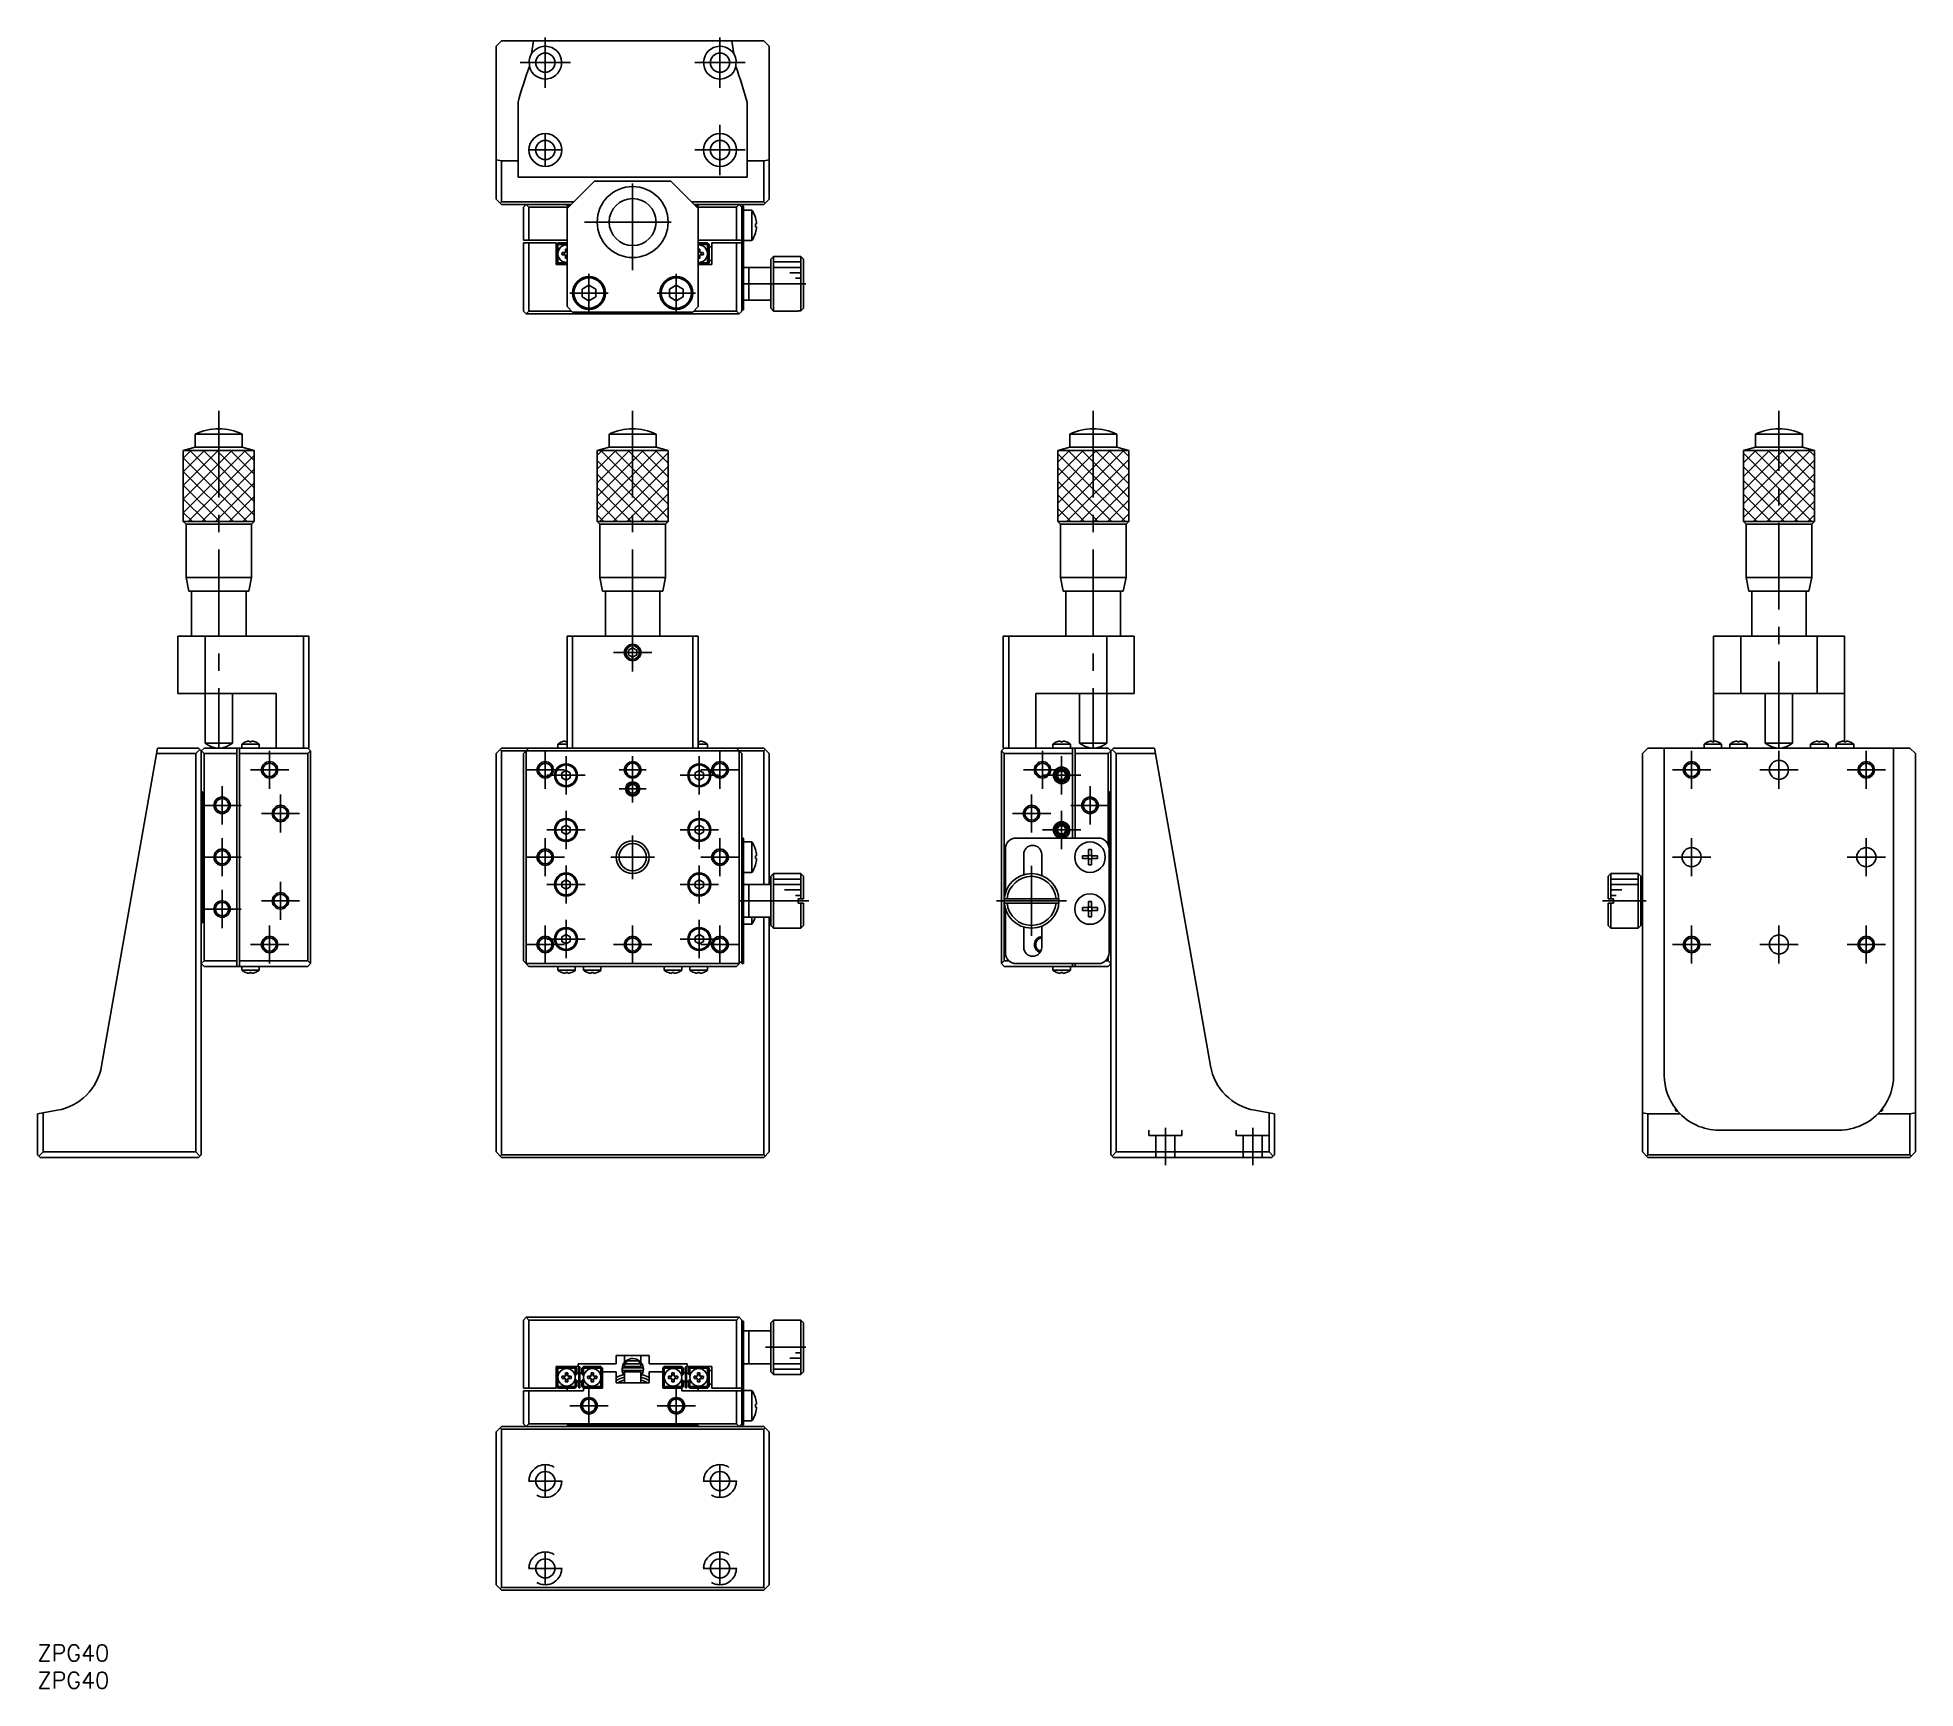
# Model space of a CAD drawing. Extents: x 0 to 344, y -8 to 294.
import ezdxf

# ---------------------------------------------------------------- set-up
doc = ezdxf.new("R2010")
doc.units = 0
doc.header["$LTSCALE"] = 0.5
doc.linetypes.add('CENTER', pattern=[50.8, 31.75, -6.35, 6.35, -6.35])
doc.linetypes.add('DASHED', pattern=[19.05, 12.7, -6.35])
for name, color, linetype in [('MSM_CENTER', 1, 'CENTER'), ('MSM_CONTINUOUS', 7, 'CONTINUOUS'), ('MSM_DASHED', 4, 'DASHED'), ('MSM_NARROW', 5, 'CONTINUOUS'), ('MSM_PART_NUMBER', 7, 'CONTINUOUS')]:
    doc.layers.add(name, color=color, linetype=linetype)
doc.styles.get("Standard").update_dxf_attribs({"font": 'txt.shx', "height": 3, "bigfont": 'bigfont.shx'})

# ---------------------------------------------------------------- blocks, each defined once
blk = doc.blocks.new('*U2')
at = {"layer": 'MSM_PART_NUMBER'}
blk.add_text('ZPG40', height=3, dxfattribs=at).set_placement((0, -3))
blk = doc.blocks.new('*U3')
at = {"layer": 'MSM_PART_NUMBER'}
blk.add_text('ZPG40', height=3, dxfattribs=at).set_placement((0, -8))

msp = doc.modelspace()

# ---------------------------------------------------------------- linework, layer by layer
at = {"layer": 'MSM_CENTER'}
for p, q in [((93.010319, 285.253554), (93.010319, 294.453554)), ((125.010319, 285.253554), (125.010319, 294.453554)), ((88.410319, 289.853554), (97.610319, 289.853554)), ((120.410319, 289.853554), (129.610319, 289.853554)), ((93.010319, 270.753554), (93.010319, 276.953554)), ((125.010319, 269.253065), (125.010319, 278.453067)), ((89.910319, 273.853554), (96.110319, 273.853554)), ((120.410318, 273.853066), (129.61032, 273.853066)), ((109.010319, 251.853555), (109.010319, 269.453553)), ((100.210321, 260.653554), (117.810318, 260.653554)), ((101.010319, 251.153554), (101.010319, 244.153554)), ((117.010319, 251.153554), (117.010319, 244.153554)), ((140.760319, 249.353554), (129.310319, 249.353554)), ((97.510319, 247.653554), (104.510319, 247.653554)), ((113.510319, 247.653554), (120.510319, 247.653554)), ((33.2, 226.040914), (33.2, 164.29091)), ((109.010319, 226.040914), (109.010319, 184.79091)), ((193.389606, 226.040914), (193.389606, 164.29091)), ((318.993021, 164.29091), (318.993021, 226.040914)), ((109.010319, 185.29091), (109.010319, 178.29091)), ((105.510319, 181.79091), (112.510319, 181.79091)), ((42.5, 163.79091), (42.5, 156.79091)), ((93.010319, 163.79091), (93.010319, 156.79091)), ((96.810319, 162.79091), (96.810319, 155.79091)), ((109.010319, 157.79091), (109.010319, 162.79091)), ((121.210319, 162.79091), (121.210319, 155.79091)), ((125.010319, 163.79091), (125.010319, 156.79091)), ((184.089606, 163.79091), (184.089606, 156.79091)), ((187.589606, 162.79091), (187.589606, 155.79091)), ((302.993021, 163.79091), (302.993021, 156.79091)), ((318.993021, 163.79091), (318.993021, 156.79091)), ((334.993021, 163.79091), (334.993021, 156.79091)), ((39, 160.29091), (46, 160.29091)), ((89.510319, 160.29091), (96.510319, 160.29091)), ((93.310319, 159.29091), (100.310319, 159.29091)), ((106.510319, 160.29091), (111.510319, 160.29091)), ((109.010319, 154.29091), (109.010319, 159.29091)), ((117.710319, 159.29091), (124.710319, 159.29091)), ((121.510319, 160.29091), (128.510319, 160.29091)), ((180.589606, 160.29091), (187.589606, 160.29091)), ((184.089606, 159.29091), (191.089606, 159.29091)), ((299.493021, 160.29091), (306.493021, 160.29091)), ((315.493021, 160.29091), (322.493021, 160.29091)), ((331.493021, 160.29091), (338.493021, 160.29091)), ((33.8, 157.29091), (33.8, 150.29091)), ((44.5, 155.79091), (44.5, 148.79091)), ((106.510319, 156.79091), (111.510319, 156.79091)), ((182.089606, 155.79091), (182.089606, 148.79091)), ((192.789606, 157.29091), (192.789606, 150.29091)), ((30.3, 153.79091), (37.3, 153.79091)), ((41, 152.29091), (48, 152.29091)), ((96.810319, 152.79091), (96.810319, 145.79091)), ((121.210319, 152.79091), (121.210319, 145.79091)), ((178.589606, 152.29091), (185.589606, 152.29091)), ((187.589606, 152.79091), (187.589606, 145.79091)), ((189.289606, 153.79091), (196.289606, 153.79091)), ((93.310319, 149.29091), (100.310319, 149.29091)), ((109.010319, 140.29091), (109.010319, 148.29091)), ((117.710319, 149.29091), (124.710319, 149.29091)), ((184.089606, 149.29091), (191.089606, 149.29091)), ((33.8, 147.79091), (33.8, 140.79091)), ((93.010319, 147.79091), (93.010319, 140.79091)), ((125.010319, 147.79091), (125.010319, 140.79091)), ((302.993021, 147.79091), (302.993021, 140.79091)), ((334.993021, 147.79091), (334.993021, 140.79091)), ((30.3, 144.29091), (37.3, 144.29091)), ((89.510319, 144.29091), (96.510319, 144.29091)), ((96.810319, 142.79091), (96.810319, 135.79091)), ((105.010319, 144.29091), (113.010319, 144.29091)), ((121.210319, 142.79091), (121.210319, 135.79091)), ((121.510319, 144.29091), (128.510319, 144.29091)), ((182.089606, 129.89091), (182.089606, 142.69091)), ((299.493021, 144.29091), (306.493021, 144.29091)), ((331.493021, 144.29091), (338.493021, 144.29091)), ((33.8, 138.29091), (33.8, 131.29091)), ((44.5, 139.79091), (44.5, 132.79091)), ((93.310319, 139.29091), (100.310319, 139.29091)), ((117.710319, 139.29091), (124.710319, 139.29091)), ((30.3, 134.79091), (37.3, 134.79091)), ((41, 136.29091), (48, 136.29091)), ((141.310319, 136.29091), (128.510319, 136.29091)), ((175.689606, 136.29091), (188.489606, 136.29091)), ((294.693021, 136.29091), (286.693021, 136.29091)), ((42.5, 131.79091), (42.5, 124.79091)), ((93.010319, 131.79091), (93.010319, 124.79091)), ((96.810319, 132.79091), (96.810319, 125.79091)), ((109.010319, 131.79091), (109.010319, 124.79091)), ((121.210319, 132.79091), (121.210319, 125.79091)), ((125.010319, 131.79091), (125.010319, 124.79091)), ((302.993021, 131.79091), (302.993021, 124.79091)), ((318.993021, 131.79091), (318.993021, 124.79091)), ((334.993021, 131.79091), (334.993021, 124.79091)), ((39, 128.29091), (46, 128.29091)), ((89.510319, 128.29091), (96.510319, 128.29091)), ((93.310319, 129.29091), (100.310319, 129.29091)), ((105.510319, 128.29091), (112.510319, 128.29091)), ((117.710319, 129.29091), (124.710319, 129.29091)), ((121.510319, 128.29091), (128.510319, 128.29091)), ((299.493021, 128.29091), (306.493021, 128.29091)), ((315.493021, 128.29091), (322.493021, 128.29091)), ((331.493021, 128.29091), (338.493021, 128.29091)), ((206.589606, 94.69091), (206.589606, 87.89091)), ((222.589606, 87.89091), (222.589606, 94.69091)), ((140.760319, 54.5), (133.360319, 54.5)), ((101.010319, 47.3), (101.010319, 40.3)), ((117.010319, 47.3), (117.010319, 40.3)), ((97.510319, 43.8), (104.510319, 43.8)), ((113.510319, 43.8), (120.510319, 43.8)), ((93.010319, 26.9), (93.010319, 33.1)), ((125.010319, 26.9), (125.010319, 33.1)), ((89.910319, 30), (96.110319, 30)), ((121.910319, 30), (128.110319, 30)), ((89.910319, 14), (96.110319, 14)), ((93.010319, 10.9), (93.010319, 17.1)), ((121.910319, 14), (128.110319, 14)), ((125.010319, 10.9), (125.010319, 17.1))]:
    msp.add_line(p, q, dxfattribs=at)
at = {"layer": 'MSM_CONTINUOUS'}
for p, q in [((85.010319, 293.853554), (84.010319, 292.853554)), ((84.010319, 264.853554), (84.010319, 292.853554)), ((85.010319, 293.853554), (133.010319, 293.853554)), ((90.478886, 291.463475), (90.868891, 293.853554)), ((127.151748, 293.853554), (127.541753, 291.463475)), ((134.010319, 292.853554), (133.010319, 293.853554)), ((134.010319, 292.853554), (134.010319, 264.853554)), ((90.092978, 289.154182), (90.034835, 290.2363)), ((127.985803, 290.2363), (127.92766, 289.154182)), ((88.010319, 282.600027), (88.010319, 268.853554)), ((130.010319, 268.853554), (130.010319, 282.600027)), ((84.010319, 272.029881), (85.010319, 271.853554)), ((88.010319, 271.853554), (85.010319, 271.853554)), ((85.010319, 271.853554), (85.010319, 264.353554)), ((133.010319, 271.853554), (130.010319, 271.853554)), ((133.010319, 271.853554), (134.010319, 272.029881)), ((133.010319, 264.353554), (133.010319, 271.853554)), ((88.010319, 268.853554), (130.010319, 268.853554)), ((102.010319, 268.153554), (97.010319, 263.153554)), ((116.010319, 268.153554), (102.010319, 268.153554)), ((121.010319, 263.153554), (116.010319, 268.153554)), ((85.010319, 263.853554), (84.010319, 264.853554)), ((84.760319, 264.103554), (85.010319, 264.353554)), ((85.010319, 264.353554), (98.210319, 264.353554)), ((97.710319, 263.853554), (85.010319, 263.853554)), ((89.010319, 263.353554), (89.510319, 263.853554)), ((89.010319, 257.353554), (89.010319, 263.353554)), ((89.510319, 263.853554), (90.010319, 263.353554)), ((97.210319, 263.353554), (90.010319, 263.353554)), ((90.010319, 263.353554), (90.010319, 257.353554)), ((97.010319, 263.653554), (97.010319, 263.853554)), ((97.510319, 263.653554), (97.010319, 263.653554)), ((97.010319, 245.153554), (97.010319, 263.153554)), ((119.810319, 264.353554), (133.010319, 264.353554)), ((133.010319, 263.853554), (120.310319, 263.853554)), ((121.010319, 263.653554), (120.510319, 263.653554)), ((128.010319, 263.353554), (120.810319, 263.353554)), ((121.010319, 263.853554), (121.010319, 263.653554)), ((121.010319, 245.153554), (121.010319, 263.153554)), ((128.010319, 263.353554), (128.510319, 263.853554)), ((128.010319, 257.353554), (128.010319, 263.353554)), ((128.510319, 263.853554), (129.010319, 263.353554)), ((129.010319, 263.553554), (129.310319, 263.553554)), ((129.010319, 263.553554), (129.010319, 244.353554)), ((129.310319, 263.553554), (129.310319, 244.553554)), ((130.852782, 262.853554), (129.310319, 262.853554)), ((130.852782, 262.853554), (130.852782, 257.253554)), ((131.503524, 261.452693), (131.509692, 261.455702)), ((134.010319, 264.853554), (133.010319, 263.853554)), ((133.010319, 264.353554), (133.260319, 264.103554)), ((131.503524, 259.793554), (131.503524, 260.313554)), ((131.503524, 260.313554), (131.696781, 260.313554)), ((131.696781, 259.793554), (131.503524, 259.793554)), ((131.509692, 258.651406), (131.503524, 258.654415)), ((89.010319, 257.353554), (97.010319, 257.353554)), ((89.010319, 244.353554), (89.010319, 256.853554)), ((89.010319, 256.853554), (95.010319, 256.853554)), ((90.010319, 256.853554), (90.010319, 244.353554)), ((95.010319, 252.853554), (95.010319, 256.853554)), ((95.310319, 256.853554), (95.010319, 256.553554)), ((95.310319, 256.553554), (95.160319, 256.703554)), ((95.310319, 256.853554), (97.010319, 256.853554)), ((97.010319, 256.553554), (95.310319, 256.553554)), ((95.310319, 256.553554), (95.310319, 253.153554)), ((96.084184, 255.053554), (96.710319, 255.053554)), ((96.710319, 254.653554), (96.084184, 254.653554)), ((96.710319, 255.053554), (96.710319, 255.67969)), ((96.710319, 254.027419), (96.710319, 254.653554)), ((129.010319, 257.353554), (121.010319, 257.353554)), ((122.710319, 256.853554), (121.010319, 256.853554)), ((121.010319, 256.553554), (122.710319, 256.553554)), ((121.310319, 255.053554), (121.310319, 255.67969)), ((121.936455, 255.053554), (121.310319, 255.053554)), ((121.310319, 254.027419), (121.310319, 254.653554)), ((121.310319, 254.653554), (121.936455, 254.653554)), ((122.710319, 256.853554), (123.010319, 256.553554)), ((122.710319, 256.553554), (122.860319, 256.703554)), ((122.710319, 256.553554), (122.710319, 253.153554)), ((123.010319, 253.153554), (123.010319, 256.553554)), ((123.510319, 256.334298), (123.029575, 255.853554)), ((123.029575, 253.853554), (123.029575, 255.853554)), ((123.510319, 256.853554), (123.510319, 252.853554)), ((123.510319, 256.853554), (129.010319, 256.853554)), ((128.010319, 244.353554), (128.010319, 256.853554)), ((129.310319, 257.253554), (130.852782, 257.253554)), ((95.010319, 253.153554), (95.310319, 252.853554)), ((97.010319, 252.853554), (95.010319, 252.853554)), ((95.160319, 253.003554), (95.310319, 253.153554)), ((95.310319, 253.153554), (97.010319, 253.153554)), ((122.710319, 253.153554), (121.010319, 253.153554)), ((123.510319, 252.853554), (121.010319, 252.853554)), ((122.860319, 253.003554), (122.710319, 253.153554)), ((122.710319, 252.853554), (123.010319, 253.153554)), ((123.029575, 253.853554), (123.510319, 253.37281)), ((134.310319, 252.353554), (129.310319, 252.353554)), ((130.310319, 246.353554), (130.310319, 252.353554)), ((134.810319, 254.353554), (134.310319, 253.853554)), ((134.310319, 244.853554), (134.310319, 253.853554)), ((134.810319, 254.353554), (134.810319, 244.353554)), ((139.310319, 254.353554), (134.810319, 254.353554)), ((139.310319, 254.353554), (139.310319, 254.337528)), ((139.310319, 254.337528), (139.810319, 254.337528)), ((139.810319, 244.36958), (139.810319, 254.337528)), ((139.810319, 254.337528), (140.310319, 253.835741)), ((140.310319, 253.835741), (140.310319, 244.871367)), ((99.760319, 248.375242), (101.010319, 249.09693)), ((99.760319, 246.931866), (99.760319, 248.375242)), ((101.010319, 249.09693), (102.260319, 248.375242)), ((102.260319, 248.375242), (102.260319, 246.931866)), ((115.760319, 248.375242), (117.010319, 249.09693)), ((115.760319, 246.931866), (115.760319, 248.375242)), ((117.010319, 249.09693), (118.260319, 248.375242)), ((118.260319, 248.375242), (118.260319, 246.931866)), ((89.010319, 244.353554), (89.510319, 243.853554)), ((89.510319, 243.853554), (90.010319, 244.353554)), ((90.010319, 244.353554), (97.810319, 244.353554)), ((97.010319, 245.153554), (98.010319, 244.153554)), ((99.760319, 246.931866), (101.010319, 246.210178)), ((101.010319, 246.210178), (102.260319, 246.931866)), ((115.760319, 246.931866), (117.010319, 246.210178)), ((117.010319, 246.210178), (118.260319, 246.931866)), ((120.010319, 244.153554), (121.010319, 245.153554)), ((120.210319, 244.353554), (128.010319, 244.353554)), ((128.010319, 244.353554), (128.510319, 243.853554)), ((128.510319, 243.853554), (129.010319, 244.353554)), ((129.310319, 244.553554), (129.010319, 244.553554)), ((129.310319, 246.353554), (134.310319, 246.353554)), ((134.310319, 244.853554), (134.810319, 244.353554)), ((134.810319, 244.353554), (139.310319, 244.353554)), ((139.810319, 244.36958), (139.310319, 244.36958)), ((139.310319, 244.36958), (139.310319, 244.353554)), ((140.310319, 244.871367), (139.810319, 244.36958)), ((128.510319, 243.853554), (89.510319, 243.853554)), ((98.010319, 244.153554), (120.010319, 244.153554)), ((28.9, 221.790916), (37.5, 221.790916)), ((28.9, 221.790916), (28.9, 219.380405)), ((37.5, 219.380405), (37.5, 221.790916)), ((104.710319, 221.790916), (113.310319, 221.790916)), ((104.710319, 221.790916), (104.710319, 219.380405)), ((113.310319, 219.380405), (113.310319, 221.790916)), ((189.089606, 221.790916), (197.689606, 221.790916)), ((189.089606, 221.790916), (189.089606, 219.380405)), ((197.689606, 219.380405), (197.689606, 221.790916)), ((314.693021, 221.790916), (314.693021, 219.380405)), ((314.693021, 221.790916), (323.293021, 221.790916)), ((323.293021, 219.380405), (323.293021, 221.790916)), ((28.9, 219.380405), (26.700001, 218.790917)), ((26.700001, 205.790916), (26.700001, 218.790917)), ((26.700001, 218.790917), (39.699999, 218.790917)), ((28.9, 219.380405), (37.5, 219.380405)), ((39.699999, 218.790917), (37.5, 219.380405)), ((39.699999, 218.790917), (39.699999, 205.790916)), ((104.710319, 219.380405), (102.51032, 218.790917)), ((102.51032, 205.790916), (102.51032, 218.790917)), ((102.51032, 218.790917), (115.510318, 218.790917)), ((104.710319, 219.380405), (113.310319, 219.380405)), ((115.510318, 218.790917), (113.310319, 219.380405)), ((115.510318, 218.790917), (115.510318, 205.790916)), ((189.089606, 219.380405), (186.889607, 218.790917)), ((186.889607, 218.790917), (199.889605, 218.790917)), ((186.889607, 218.790917), (186.889607, 205.790916)), ((189.089606, 219.380405), (197.689606, 219.380405)), ((199.889605, 218.790917), (197.689606, 219.380405)), ((199.889605, 218.790917), (199.889605, 205.790916)), ((314.693021, 219.380405), (312.493022, 218.790917)), ((312.493022, 205.790916), (312.493022, 218.790917)), ((312.493022, 218.790917), (325.49302, 218.790917)), ((314.693021, 219.380405), (323.293021, 219.380405)), ((325.49302, 218.790917), (323.293021, 219.380405)), ((325.49302, 218.790917), (325.49302, 205.790916)), ((26.700001, 205.790916), (27.200004, 205.290914)), ((39.699999, 205.790916), (26.700001, 205.790916)), ((27.200004, 205.290914), (39.199996, 205.290914)), ((27.200004, 205.290914), (27.200004, 195.540909)), ((39.199996, 205.290914), (39.699999, 205.790916)), ((39.199996, 195.540909), (39.199996, 205.290914)), ((102.51032, 205.790916), (115.510318, 205.790916)), ((102.51032, 205.790916), (103.010323, 205.290914)), ((103.010323, 205.290914), (115.010315, 205.290914)), ((103.010323, 205.290914), (103.010323, 195.540909)), ((115.010315, 205.290914), (115.510318, 205.790916)), ((115.010315, 195.540909), (115.010315, 205.290914)), ((186.889607, 205.790916), (187.38961, 205.290914)), ((199.889605, 205.790916), (186.889607, 205.790916)), ((187.38961, 205.290914), (199.389602, 205.290914)), ((187.38961, 205.290914), (187.38961, 195.540909)), ((199.389602, 205.290914), (199.889605, 205.790916)), ((199.389602, 195.540909), (199.389602, 205.290914)), ((312.493022, 205.790916), (312.993025, 205.290914)), ((325.49302, 205.790916), (312.493022, 205.790916)), ((312.993025, 205.290914), (312.993025, 195.540909)), ((312.993025, 205.290914), (324.993017, 205.290914)), ((324.993017, 205.290914), (325.49302, 205.790916)), ((324.993017, 195.540909), (324.993017, 205.290914)), ((27.200004, 195.540909), (39.199996, 195.540909)), ((27.200004, 195.540909), (27.700003, 193.04091)), ((27.700003, 193.04091), (38.699997, 193.04091)), ((28.2, 193.04091), (28.2, 184.79091)), ((38.2, 184.79091), (38.2, 193.04091)), ((38.699997, 193.04091), (39.199996, 195.540909)), ((103.010323, 195.540909), (115.010315, 195.540909)), ((103.010323, 195.540909), (103.510322, 193.04091)), ((103.510322, 193.04091), (114.510316, 193.04091)), ((104.010319, 193.04091), (104.010319, 184.79091)), ((114.010319, 184.79091), (114.010319, 193.04091)), ((114.510316, 193.04091), (115.010315, 195.540909)), ((187.38961, 195.540909), (199.389602, 195.540909)), ((187.38961, 195.540909), (187.889609, 193.04091)), ((187.889609, 193.04091), (198.889603, 193.04091)), ((188.389606, 193.04091), (188.389606, 184.79091)), ((198.389606, 184.79091), (198.389606, 193.04091)), ((198.889603, 193.04091), (199.389602, 195.540909)), ((312.993025, 195.540909), (313.493024, 193.04091)), ((312.993025, 195.540909), (324.993017, 195.540909)), ((313.493024, 193.04091), (324.493018, 193.04091)), ((313.993021, 193.04091), (313.993021, 184.79091)), ((323.993021, 184.79091), (323.993021, 193.04091)), ((324.493018, 193.04091), (324.993017, 195.540909)), ((25.7, 174.29091), (25.7, 184.79091)), ((25.7, 184.79091), (49.7, 184.79091)), ((30.700004, 184.79091), (30.700004, 165.168419)), ((48.7, 164.29091), (48.7, 184.79091)), ((49.7, 184.79091), (49.7, 164.29091)), ((97.010319, 164.29091), (97.010319, 184.79091)), ((97.010319, 184.79091), (121.010319, 184.79091)), ((98.010319, 184.79091), (98.010319, 164.29091)), ((108.260319, 182.223923), (109.010319, 182.656936)), ((109.010319, 182.656936), (109.760319, 182.223923)), ((120.010319, 164.29091), (120.010319, 184.79091)), ((121.010319, 184.79091), (121.010319, 164.29091)), ((176.889606, 164.29091), (176.889606, 184.79091)), ((176.889606, 184.79091), (200.889606, 184.79091)), ((177.889606, 184.79091), (177.889606, 164.29091)), ((195.889602, 165.168419), (195.889602, 184.79091)), ((200.889606, 184.79091), (200.889606, 174.29091)), ((306.993021, 165.441974), (306.993021, 184.79091)), ((306.993021, 184.79091), (330.993021, 184.79091)), ((311.993021, 184.79091), (311.993021, 174.29091)), ((325.993021, 174.29091), (325.993021, 184.79091)), ((330.993021, 184.79091), (330.993021, 165.441974)), ((108.260319, 181.357898), (108.260319, 182.223923)), ((109.010319, 180.924885), (108.260319, 181.357898)), ((109.760319, 181.357898), (109.010319, 180.924885)), ((109.760319, 182.223923), (109.760319, 181.357898)), ((43.7, 174.29091), (25.7, 174.29091)), ((35.699996, 165.168419), (35.699996, 174.29091)), ((43.7, 174.29091), (43.7, 164.29091)), ((182.889606, 164.29091), (182.889606, 174.29091)), ((200.889606, 174.29091), (182.889606, 174.29091)), ((190.88961, 174.29091), (190.88961, 165.168419)), ((330.993021, 174.29091), (306.993021, 174.29091)), ((316.493025, 174.29091), (316.493025, 165.168419)), ((321.493017, 165.168419), (321.493017, 174.29091)), ((30.700004, 165.168419), (35.699996, 165.168419)), ((38.173865, 165.441974), (38.15, 165.441974)), ((38.8, 165.441974), (38.8, 165.574859)), ((39.2, 165.441974), (38.8, 165.441974)), ((39.2, 165.574859), (39.2, 165.441974)), ((39.85, 165.441974), (39.826136, 165.441974)), ((96.084184, 165.441974), (96.060319, 165.441974)), ((96.710319, 165.441974), (96.710319, 165.574859)), ((97.010319, 165.441974), (96.710319, 165.441974)), ((121.010319, 165.441974), (121.310319, 165.441974)), ((121.310319, 165.441974), (121.310319, 165.574859)), ((121.936455, 165.441974), (121.960319, 165.441974)), ((186.739606, 165.441974), (186.763471, 165.441974)), ((187.389606, 165.574859), (187.389606, 165.441974)), ((187.389606, 165.441974), (187.789606, 165.441974)), ((187.789606, 165.441974), (187.789606, 165.574859)), ((188.415742, 165.441974), (188.439606, 165.441974)), ((190.88961, 165.168419), (195.889602, 165.168419)), ((306.043021, 165.441974), (306.066886, 165.441974)), ((306.693021, 165.574859), (306.693021, 165.441974)), ((306.693021, 165.441974), (307.093021, 165.441974)), ((307.093021, 165.441974), (307.093021, 165.574859)), ((307.719157, 165.441974), (307.743021, 165.441974)), ((310.743021, 165.441974), (310.766886, 165.441974)), ((311.393021, 165.574859), (311.393021, 165.441974)), ((311.393021, 165.441974), (311.793021, 165.441974)), ((311.793021, 165.441974), (311.793021, 165.574859)), ((312.419157, 165.441974), (312.443021, 165.441974)), ((316.493025, 165.168419), (321.493017, 165.168419)), ((325.566886, 165.441974), (325.543021, 165.441974)), ((326.193021, 165.441974), (326.193021, 165.574859)), ((326.593021, 165.441974), (326.193021, 165.441974)), ((326.593021, 165.574859), (326.593021, 165.441974)), ((327.243021, 165.441974), (327.219157, 165.441974)), ((330.266886, 165.441974), (330.243021, 165.441974)), ((330.893021, 165.441974), (330.893021, 165.574859)), ((331.293021, 165.441974), (330.893021, 165.441974)), ((331.293021, 165.574859), (331.293021, 165.441974)), ((331.943021, 165.441974), (331.919157, 165.441974)), ((22, 164.29091), (11.728851, 106.040326)), ((29, 163.29091), (21.823673, 163.29091)), ((22, 164.29091), (29.5, 164.29091)), ((29.75, 164.04091), (29, 163.29091)), ((29, 90.29091), (29, 163.29091)), ((30.5, 163.29091), (29.5, 164.29091)), ((30, 163.79091), (30.5, 164.29091)), ((30, 163.79091), (30, 89.79091)), ((30.5, 164.29091), (49.7, 164.29091)), ((30.5, 163.29091), (30.5, 125.29091)), ((36.5, 163.29091), (30.5, 163.29091)), ((36.5, 164.29091), (36.5, 124.29091)), ((37, 124.29091), (37, 164.29091)), ((49.5, 163.29091), (37, 163.29091)), ((40.6, 165.011848), (37.4, 165.011848)), ((37.4, 165.011848), (37.4, 164.29091)), ((40.6, 164.29091), (40.6, 165.011848)), ((50, 163.79091), (49.5, 164.29091)), ((49.5, 163.29091), (50, 163.79091)), ((49.5, 125.29091), (49.5, 163.29091)), ((50, 163.79091), (50, 124.79091)), ((85.010319, 164.29091), (84.010319, 163.29091)), ((84.010319, 90.29091), (84.010319, 163.29091)), ((85.010319, 163.79091), (84.760319, 164.04091)), ((85.010319, 164.29091), (133.010319, 164.29091)), ((85.010319, 163.79091), (85.010319, 89.79091)), ((133.010319, 163.79091), (85.010319, 163.79091)), ((89.010319, 163.29091), (90.010319, 164.29091)), ((89.010319, 125.29091), (89.010319, 163.29091)), ((89.510319, 163.79091), (89.510319, 124.79091)), ((95.310319, 165.011848), (95.310319, 164.29091)), ((97.010319, 165.011848), (95.310319, 165.011848)), ((121.010319, 165.011848), (122.710319, 165.011848)), ((122.710319, 164.29091), (122.710319, 165.011848)), ((128.010319, 164.29091), (129.010319, 163.29091)), ((128.510319, 124.79091), (128.510319, 163.79091)), ((129.010319, 163.29091), (129.010319, 124.79091)), ((134.010319, 163.29091), (133.010319, 164.29091)), ((133.260319, 164.04091), (133.010319, 163.79091)), ((133.010319, 139.29091), (133.010319, 163.79091)), ((134.010319, 163.29091), (134.010319, 139.29091)), ((177.089606, 164.29091), (176.589606, 163.79091)), ((176.589606, 124.79091), (176.589606, 163.79091)), ((176.589606, 163.79091), (177.089606, 163.29091)), ((176.889606, 164.29091), (196.089606, 164.29091)), ((189.589606, 163.29091), (177.089606, 163.29091)), ((177.089606, 163.29091), (177.089606, 125.29091)), ((185.989606, 165.011848), (189.189606, 165.011848)), ((185.989606, 165.011848), (185.989606, 164.29091)), ((189.189606, 164.29091), (189.189606, 165.011848)), ((189.589606, 147.79091), (189.589606, 164.29091)), ((190.089606, 164.29091), (190.089606, 147.79091)), ((196.089606, 163.29091), (190.089606, 163.29091)), ((196.089606, 164.29091), (196.589606, 163.79091)), ((197.089606, 164.29091), (196.089606, 163.29091)), ((196.089606, 146.66269), (196.089606, 163.29091)), ((196.589606, 89.79091), (196.589606, 163.79091)), ((197.589606, 163.29091), (196.839606, 164.04091)), ((197.089606, 164.29091), (204.589606, 164.29091)), ((204.765933, 163.29091), (197.589606, 163.29091)), ((197.589606, 163.29091), (197.589606, 90.29091)), ((214.860756, 106.040326), (204.589606, 164.29091)), ((294.993021, 164.29091), (293.993021, 163.29091)), ((293.993021, 90.29091), (293.993021, 163.29091)), ((342.993021, 164.29091), (294.993021, 164.29091)), ((297.993021, 104.29091), (297.993021, 164.29091)), ((305.293021, 165.011848), (308.493021, 165.011848)), ((305.293021, 165.011848), (305.293021, 164.29091)), ((308.493021, 164.29091), (308.493021, 165.011848)), ((309.993021, 165.011848), (309.993021, 164.29091)), ((309.993021, 165.011848), (313.193021, 165.011848)), ((313.193021, 164.29091), (313.193021, 165.011848)), ((324.793021, 165.011848), (324.793021, 164.29091)), ((327.993021, 165.011848), (324.793021, 165.011848)), ((327.993021, 164.29091), (327.993021, 165.011848)), ((332.693021, 165.011848), (329.493021, 165.011848)), ((329.493021, 165.011848), (329.493021, 164.29091)), ((332.693021, 164.29091), (332.693021, 165.011848)), ((339.993021, 164.29091), (339.993021, 104.29091)), ((343.993021, 163.29091), (342.993021, 164.29091)), ((343.993021, 163.29091), (343.993021, 90.29091)), ((96.060319, 159.723923), (96.810319, 160.156936)), ((96.060319, 158.857898), (96.060319, 159.723923)), ((96.810319, 158.424885), (96.060319, 158.857898)), ((96.810319, 160.156936), (97.560319, 159.723923)), ((97.560319, 158.857898), (96.810319, 158.424885)), ((97.560319, 159.723923), (97.560319, 158.857898)), ((120.460319, 159.723923), (121.210319, 160.156936)), ((120.460319, 158.857898), (120.460319, 159.723923)), ((121.210319, 158.424885), (120.460319, 158.857898)), ((121.210319, 160.156936), (121.960319, 159.723923)), ((121.960319, 158.857898), (121.210319, 158.424885)), ((121.960319, 159.723923), (121.960319, 158.857898)), ((186.723581, 159.29091), (187.156594, 160.04091)), ((187.156594, 158.54091), (186.723581, 159.29091)), ((187.156594, 160.04091), (188.022619, 160.04091)), ((188.022619, 158.54091), (187.156594, 158.54091)), ((188.022619, 160.04091), (188.455632, 159.29091)), ((188.455632, 159.29091), (188.022619, 158.54091)), ((30, 156.29091), (30.2, 156.29091)), ((30.2, 156.29091), (30.2, 132.29091)), ((196.389606, 156.29091), (196.589606, 156.29091)), ((196.389606, 132.29091), (196.389606, 156.29091)), ((96.060319, 149.723923), (96.810319, 150.156936)), ((96.060319, 148.857898), (96.060319, 149.723923)), ((96.810319, 148.424885), (96.060319, 148.857898)), ((96.810319, 150.156936), (97.560319, 149.723923)), ((97.560319, 148.857898), (96.810319, 148.424885)), ((97.560319, 149.723923), (97.560319, 148.857898)), ((120.460319, 149.723923), (121.210319, 150.156936)), ((120.460319, 148.857898), (120.460319, 149.723923)), ((121.210319, 148.424885), (120.460319, 148.857898)), ((121.210319, 150.156936), (121.960319, 149.723923)), ((121.960319, 148.857898), (121.210319, 148.424885)), ((121.960319, 149.723923), (121.960319, 148.857898)), ((186.723581, 149.29091), (187.156594, 150.04091)), ((187.156594, 148.54091), (186.723581, 149.29091)), ((187.156594, 150.04091), (188.022619, 150.04091)), ((188.022619, 148.54091), (187.156594, 148.54091)), ((188.022619, 150.04091), (188.455632, 149.29091)), ((188.455632, 149.29091), (188.022619, 148.54091)), ((129.010319, 147.79091), (129.310319, 147.79091)), ((129.310319, 147.79091), (129.310319, 124.79091)), ((130.852782, 147.09091), (129.310319, 147.09091)), ((130.852782, 147.09091), (130.852782, 141.49091)), ((131.503524, 145.69005), (131.509692, 145.693058)), ((131.503524, 144.55091), (131.696781, 144.55091)), ((131.503524, 144.03091), (131.503524, 144.55091)), ((177.289606, 145.79091), (177.289606, 137.69091)), ((194.289606, 147.79091), (179.289606, 147.79091)), ((180.639606, 141.076044), (180.639606, 144.79091)), ((183.939606, 144.79091), (183.939606, 140.936069)), ((191.390467, 144.55091), (192.529606, 144.55091)), ((191.390467, 144.03091), (191.390467, 144.55091)), ((192.460165, 144.03091), (192.460165, 144.55091)), ((192.529606, 145.69005), (193.049606, 145.69005)), ((192.529606, 144.55091), (192.529606, 145.69005)), ((192.529606, 144.620352), (193.049606, 144.620352)), ((193.049606, 145.69005), (193.049606, 144.55091)), ((193.049606, 144.55091), (194.188746, 144.55091)), ((193.119048, 144.55091), (193.119048, 144.03091)), ((194.188746, 144.55091), (194.188746, 144.03091)), ((196.289606, 126.79091), (196.289606, 145.79091)), ((129.310319, 141.49091), (130.852782, 141.49091)), ((131.696781, 144.03091), (131.503524, 144.03091)), ((131.509692, 142.888763), (131.503524, 142.891771)), ((134.810319, 141.29091), (134.310319, 140.79091)), ((134.810319, 141.29091), (134.810319, 131.29091)), ((139.810319, 141.29091), (134.810319, 141.29091)), ((139.810319, 136.69091), (139.810319, 141.29091)), ((140.310319, 140.79091), (139.810319, 141.29091)), ((192.529606, 144.03091), (191.390467, 144.03091)), ((192.529606, 142.891771), (192.529606, 144.03091)), ((193.049606, 143.961469), (192.529606, 143.961469)), ((193.049606, 142.891771), (192.529606, 142.891771)), ((193.049606, 144.03091), (193.049606, 142.891771)), ((194.188746, 144.03091), (193.049606, 144.03091)), ((288.193021, 141.29091), (287.693021, 140.79091)), ((288.193021, 141.29091), (288.193021, 136.69091)), ((293.193021, 141.29091), (288.193021, 141.29091)), ((293.693021, 140.79091), (293.193021, 141.29091)), ((293.193021, 131.29091), (293.193021, 141.29091)), ((96.060319, 139.723923), (96.810319, 140.156936)), ((96.060319, 138.857898), (96.060319, 139.723923)), ((96.810319, 138.424885), (96.060319, 138.857898)), ((96.810319, 140.156936), (97.560319, 139.723923)), ((97.560319, 138.857898), (96.810319, 138.424885)), ((97.560319, 139.723923), (97.560319, 138.857898)), ((120.460319, 139.723923), (121.210319, 140.156936)), ((120.460319, 138.857898), (120.460319, 139.723923)), ((121.210319, 138.424885), (120.460319, 138.857898)), ((121.210319, 140.156936), (121.960319, 139.723923)), ((121.960319, 138.857898), (121.210319, 138.424885)), ((121.960319, 139.723923), (121.960319, 138.857898)), ((134.310319, 139.29091), (129.310319, 139.29091)), ((130.310319, 133.29091), (130.310319, 139.29091)), ((134.310319, 131.79091), (134.310319, 140.79091)), ((140.310319, 140.79091), (140.310319, 136.69091)), ((287.693021, 136.69091), (287.693021, 140.79091)), ((293.693021, 131.79091), (293.693021, 140.79091)), ((293.993021, 139.29091), (293.693021, 139.29091)), ((140.310319, 136.69091), (139.310319, 136.69091)), ((139.310319, 136.69091), (139.310319, 135.89091)), ((139.310319, 135.89091), (140.310319, 135.89091)), ((139.810319, 131.29091), (139.810319, 135.89091)), ((140.310319, 135.89091), (140.310319, 131.79091)), ((187.073581, 136.69091), (177.105632, 136.69091)), ((177.105632, 135.89091), (187.073581, 135.89091)), ((177.289606, 134.89091), (177.289606, 126.79091)), ((191.390467, 135.05091), (192.529606, 135.05091)), ((191.390467, 134.53091), (191.390467, 135.05091)), ((192.529606, 134.53091), (191.390467, 134.53091)), ((192.460165, 134.53091), (192.460165, 135.05091)), ((192.529606, 136.19005), (193.049606, 136.19005)), ((192.529606, 135.05091), (192.529606, 136.19005)), ((192.529606, 135.120352), (193.049606, 135.120352)), ((192.529606, 133.391771), (192.529606, 134.53091)), ((193.049606, 134.461469), (192.529606, 134.461469)), ((193.049606, 136.19005), (193.049606, 135.05091)), ((193.049606, 135.05091), (194.188746, 135.05091)), ((193.049606, 134.53091), (193.049606, 133.391771)), ((194.188746, 134.53091), (193.049606, 134.53091)), ((193.119048, 135.05091), (193.119048, 134.53091)), ((194.188746, 135.05091), (194.188746, 134.53091)), ((288.693021, 136.69091), (287.693021, 136.69091)), ((287.693021, 131.79091), (287.693021, 135.89091)), ((287.693021, 135.89091), (288.693021, 135.89091)), ((288.193021, 135.89091), (288.193021, 131.29091)), ((288.693021, 135.89091), (288.693021, 136.69091)), ((30.2, 132.29091), (30, 132.29091)), ((129.310319, 133.29091), (134.310319, 133.29091)), ((129.310319, 131.99091), (130.852782, 131.99091)), ((130.852782, 133.29091), (130.852782, 131.99091)), ((133.010319, 89.79091), (133.010319, 133.29091)), ((134.010319, 133.29091), (134.010319, 90.29091)), ((134.310319, 131.79091), (134.810319, 131.29091)), ((134.810319, 131.29091), (139.810319, 131.29091)), ((139.810319, 131.29091), (140.310319, 131.79091)), ((180.639606, 127.79091), (180.639606, 131.505777)), ((183.939606, 131.645752), (183.939606, 127.79091)), ((193.049606, 133.391771), (192.529606, 133.391771)), ((196.589606, 132.29091), (196.389606, 132.29091)), ((287.693021, 131.79091), (288.193021, 131.29091)), ((288.193021, 131.29091), (293.193021, 131.29091)), ((293.193021, 131.29091), (293.693021, 131.79091)), ((293.693021, 133.29091), (293.993021, 133.29091)), ((96.060319, 129.723923), (96.810319, 130.156936)), ((96.060319, 128.857898), (96.060319, 129.723923)), ((96.810319, 128.424885), (96.060319, 128.857898)), ((96.810319, 130.156936), (97.560319, 129.723923)), ((97.560319, 128.857898), (96.810319, 128.424885)), ((97.560319, 129.723923), (97.560319, 128.857898)), ((120.460319, 129.723923), (121.210319, 130.156936)), ((120.460319, 128.857898), (120.460319, 129.723923)), ((121.210319, 128.424885), (120.460319, 128.857898)), ((121.210319, 130.156936), (121.960319, 129.723923)), ((121.960319, 128.857898), (121.210319, 128.424885)), ((121.960319, 129.723923), (121.960319, 128.857898)), ((30, 124.79091), (30.5, 125.29091)), ((30.5, 124.29091), (30, 124.79091)), ((30.5, 125.29091), (36.5, 125.29091)), ((49.5, 124.29091), (30.5, 124.29091)), ((37, 125.29091), (49.5, 125.29091)), ((37.4, 124.29091), (37.4, 123.569973)), ((40.6, 123.569973), (40.6, 124.29091)), ((50, 124.79091), (49.5, 125.29091)), ((49.5, 124.29091), (50, 124.79091)), ((90.010319, 124.29091), (89.010319, 125.29091)), ((89.510319, 124.79091), (128.510319, 124.79091)), ((128.010319, 124.29091), (90.010319, 124.29091)), ((95.310319, 124.29091), (95.310319, 123.569973)), ((98.510319, 123.569973), (98.510319, 124.29091)), ((100.010319, 124.29091), (100.010319, 123.569973)), ((103.210319, 123.569973), (103.210319, 124.29091)), ((114.810319, 124.29091), (114.810319, 123.569973)), ((118.010319, 123.569973), (118.010319, 124.29091)), ((119.510319, 124.29091), (119.510319, 123.569973)), ((122.710319, 123.569973), (122.710319, 124.29091)), ((129.010319, 125.29091), (128.010319, 124.29091)), ((129.310319, 124.79091), (129.010319, 124.79091)), ((177.089606, 125.29091), (176.589606, 124.79091)), ((176.589606, 124.79091), (177.089606, 124.29091)), ((177.089606, 125.29091), (177.966731, 125.29091)), ((196.089606, 124.29091), (177.089606, 124.29091)), ((194.289606, 124.79091), (179.289606, 124.79091)), ((185.989606, 124.29091), (185.989606, 123.569973)), ((189.189606, 123.569973), (189.189606, 124.29091)), ((189.589606, 124.79091), (189.589606, 124.29091)), ((190.089606, 124.29091), (190.089606, 124.79091)), ((195.612482, 125.29091), (196.089606, 125.29091)), ((196.089606, 125.29091), (196.089606, 125.919131)), ((196.089606, 125.29091), (196.589606, 124.79091)), ((196.589606, 124.79091), (196.089606, 124.29091)), ((40.6, 123.569973), (37.4, 123.569973)), ((38.173865, 123.139847), (38.15, 123.139847)), ((39.2, 123.139847), (38.8, 123.139847)), ((38.8, 123.139847), (38.8, 123.006962)), ((39.2, 123.006962), (39.2, 123.139847)), ((39.85, 123.139847), (39.826136, 123.139847)), ((98.510319, 123.569973), (95.310319, 123.569973)), ((96.084184, 123.139847), (96.060319, 123.139847)), ((97.110319, 123.139847), (96.710319, 123.139847)), ((96.710319, 123.139847), (96.710319, 123.006962)), ((97.110319, 123.006962), (97.110319, 123.139847)), ((97.760319, 123.139847), (97.736455, 123.139847)), ((103.210319, 123.569973), (100.010319, 123.569973)), ((100.784184, 123.139847), (100.760319, 123.139847)), ((101.810319, 123.139847), (101.410319, 123.139847)), ((101.410319, 123.139847), (101.410319, 123.006962)), ((101.810319, 123.006962), (101.810319, 123.139847)), ((102.460319, 123.139847), (102.436455, 123.139847)), ((114.810319, 123.569973), (118.010319, 123.569973)), ((115.560319, 123.139847), (115.584184, 123.139847)), ((116.210319, 123.139847), (116.610319, 123.139847)), ((116.210319, 123.006962), (116.210319, 123.139847)), ((116.610319, 123.139847), (116.610319, 123.006962)), ((117.236455, 123.139847), (117.260319, 123.139847)), ((119.510319, 123.569973), (122.710319, 123.569973)), ((120.260319, 123.139847), (120.284184, 123.139847)), ((120.910319, 123.139847), (121.310319, 123.139847)), ((120.910319, 123.006962), (120.910319, 123.139847)), ((121.310319, 123.139847), (121.310319, 123.006962)), ((121.936455, 123.139847), (121.960319, 123.139847)), ((185.989606, 123.569973), (189.189606, 123.569973)), ((186.739606, 123.139847), (186.763471, 123.139847)), ((187.389606, 123.139847), (187.789606, 123.139847)), ((187.389606, 123.006962), (187.389606, 123.139847)), ((187.789606, 123.139847), (187.789606, 123.006962)), ((188.415742, 123.139847), (188.439606, 123.139847)), ((0, 97.29091), (3.617255, 97.92873)), ((0, 89.79091), (0, 97.29091)), ((1, 97.467237), (1, 90.29091)), ((226.589606, 97.29091), (222.972352, 97.92873)), ((225.589606, 90.29091), (225.589606, 97.467237)), ((226.589606, 97.29091), (226.589606, 89.79091)), ((293.993021, 97.467237), (294.993021, 97.29091)), ((294.993021, 97.29091), (300.851593, 97.29091)), ((294.993021, 97.29091), (294.993021, 89.79091)), ((299.993021, 98.003945), (300.07568, 98.182252)), ((300.017537, 97.92873), (299.993021, 98.003945)), ((300.042976, 97.900087), (300.017537, 97.92873)), ((300.077276, 97.871732), (300.042976, 97.900087)), ((300.07568, 98.182252), (300.435464, 97.742374)), ((300.120336, 97.843751), (300.077276, 97.871732)), ((300.172024, 97.816229), (300.120336, 97.843751)), ((300.232187, 97.789247), (300.172024, 97.816229)), ((300.300643, 97.762886), (300.232187, 97.789247)), ((300.377186, 97.737227), (300.300643, 97.762886)), ((300.461588, 97.712346), (300.377186, 97.737227)), ((337.13445, 97.29091), (342.993021, 97.29091)), ((337.608856, 97.737227), (337.524455, 97.712346)), ((337.528606, 97.717101), (337.910362, 98.182252)), ((337.6854, 97.762886), (337.608856, 97.737227)), ((337.753856, 97.789247), (337.6854, 97.762886)), ((337.814018, 97.816229), (337.753856, 97.789247)), ((337.865707, 97.843751), (337.814018, 97.816229)), ((337.908766, 97.871732), (337.865707, 97.843751)), ((337.943067, 97.900087), (337.908766, 97.871732)), ((337.910362, 98.182252), (337.993021, 98.00395)), ((337.968505, 97.92873), (337.943067, 97.900087)), ((337.993021, 98.00395), (337.968505, 97.92873)), ((342.993021, 97.29091), (343.993021, 97.467237)), ((342.993021, 89.79091), (342.993021, 97.29091)), ((329.993021, 94.29091), (307.993021, 94.29091)), ((0, 89.79091), (0.5, 89.29091)), ((0.25, 89.54091), (1, 90.29091)), ((1, 90.29091), (29, 90.29091)), ((29, 90.29091), (29.75, 89.54091)), ((29.5, 89.29091), (30, 89.79091)), ((85.010319, 89.29091), (84.010319, 90.29091)), ((84.760319, 89.54091), (85.010319, 89.79091)), ((85.010319, 89.79091), (133.010319, 89.79091)), ((134.010319, 90.29091), (133.010319, 89.29091)), ((133.010319, 89.79091), (133.260319, 89.54091)), ((196.589606, 89.79091), (197.089606, 89.29091)), ((196.839606, 89.54091), (197.589606, 90.29091)), ((197.589606, 90.29091), (225.589606, 90.29091)), ((225.589606, 90.29091), (226.339606, 89.54091)), ((226.089606, 89.29091), (226.589606, 89.79091)), ((294.993021, 89.29091), (293.993021, 90.29091)), ((294.743021, 89.54091), (294.993021, 89.79091)), ((294.993021, 89.79091), (342.993021, 89.79091)), ((342.993021, 89.29091), (343.993021, 90.29091)), ((342.993021, 89.79091), (343.243021, 89.54091)), ((29.5, 89.29091), (0.5, 89.29091)), ((133.010319, 89.29091), (85.010319, 89.29091)), ((226.089606, 89.29091), (197.089606, 89.29091)), ((342.993021, 89.29091), (294.993021, 89.29091)), ((89.510319, 60), (89.010319, 59.5)), ((89.010319, 47), (89.010319, 59.5)), ((90.010319, 59.5), (89.510319, 60)), ((89.510319, 60), (128.510319, 60)), ((90.010319, 59.5), (90.010319, 47)), ((128.010319, 59.5), (90.010319, 59.5)), ((128.510319, 60), (128.010319, 59.5)), ((128.010319, 47), (128.010319, 59.5)), ((129.010319, 59.5), (128.510319, 60)), ((129.010319, 59.5), (129.010319, 40.3)), ((129.010319, 59.3), (129.310319, 59.3)), ((129.310319, 59.3), (129.310319, 40.3)), ((134.810319, 59.5), (134.310319, 59)), ((134.310319, 50), (134.310319, 59)), ((134.810319, 59.5), (134.810319, 49.5)), ((139.310319, 59.5), (134.810319, 59.5)), ((139.310319, 59.5), (139.310319, 59.483975)), ((139.310319, 59.483975), (139.810319, 59.483975)), ((139.810319, 49.516026), (139.810319, 59.483975)), ((139.810319, 59.483975), (140.310319, 58.982187)), ((140.310319, 58.982187), (140.310319, 50.017813)), ((134.310319, 57.5), (129.310319, 57.5)), ((130.310319, 51.5), (130.310319, 57.5)), ((106.010319, 53), (112.010319, 53)), ((106.010319, 51.5), (106.010319, 53)), ((107.510319, 53), (107.510319, 51.720028)), ((107.568318, 51.5), (108.097464, 52)), ((108.090219, 52), (109.93042, 52)), ((109.93042, 52), (110.459566, 51.5)), ((110.510319, 51.758457), (110.510319, 53)), ((112.010319, 53), (112.010319, 51.5)), ((95.010319, 51), (99.010319, 51)), ((95.010319, 47), (95.010319, 51)), ((95.010319, 50.7), (95.310319, 51)), ((95.310319, 50.7), (95.160319, 50.85)), ((98.510319, 50.7), (95.310319, 50.7)), ((95.310319, 50.7), (95.310319, 47.3)), ((96.710319, 49.2), (96.084184, 49.2)), ((96.084184, 48.8), (96.710319, 48.8)), ((96.710319, 49.826136), (96.710319, 49.2)), ((96.710319, 48.8), (96.710319, 48.173865)), ((97.110319, 49.2), (97.110319, 49.826136)), ((97.736455, 49.2), (97.110319, 49.2)), ((97.110319, 48.173865), (97.110319, 48.8)), ((97.110319, 48.8), (97.736455, 48.8)), ((98.469664, 49.358393), (98.810315, 49.699053)), ((98.810319, 48.300952), (98.469664, 48.641607)), ((99.10122, 49.901561), (98.484721, 49.285062)), ((98.484721, 48.714939), (99.10122, 48.098439)), ((99.136576, 48.098439), (98.489889, 48.745126)), ((98.810319, 50.7), (98.510319, 51)), ((98.660319, 50.85), (98.510319, 50.7)), ((98.510319, 49.399049), (98.510319, 50.7)), ((98.510319, 47.3), (98.510319, 48.600952)), ((98.810319, 50.7), (98.810319, 49.699049)), ((98.810319, 48.300952), (98.810319, 47.3)), ((99.010319, 51.5), (106.010319, 51.5)), ((99.010319, 51), (99.010319, 51.5)), ((99.160319, 50.9), (99.160319, 47.1)), ((99.360319, 50.9), (99.160319, 50.9)), ((99.360319, 50.9), (99.360319, 47.1)), ((99.384063, 49.901561), (100.03075, 49.254874)), ((100.035918, 49.285062), (99.419418, 49.901561)), ((99.419418, 48.098439), (100.035918, 48.714939)), ((100.050975, 48.641607), (99.710315, 48.300956)), ((100.010319, 51), (99.710319, 50.7)), ((99.710319, 49.699049), (99.710319, 50.7)), ((99.710319, 49.699049), (100.050975, 49.358393)), ((99.710319, 47.3), (99.710319, 48.300952)), ((100.010319, 50.7), (99.860319, 50.85)), ((100.010319, 51), (103.210319, 51)), ((100.010319, 50.7), (100.010319, 49.399049)), ((103.210319, 50.7), (100.010319, 50.7)), ((100.010319, 48.600952), (100.010319, 47.3)), ((101.410319, 49.2), (100.784184, 49.2)), ((100.784184, 48.8), (101.410319, 48.8)), ((101.410319, 49.826136), (101.410319, 49.2)), ((101.410319, 48.8), (101.410319, 48.173865)), ((101.810319, 49.2), (101.810319, 49.826136)), ((102.436455, 49.2), (101.810319, 49.2)), ((101.810319, 48.173865), (101.810319, 48.8)), ((101.810319, 48.8), (102.436455, 48.8)), ((103.510319, 50.7), (103.210319, 51)), ((103.360319, 50.85), (103.210319, 50.7)), ((103.210319, 47.3), (103.210319, 50.7)), ((103.510319, 50.7), (103.510319, 47)), ((106.010319, 50), (103.510319, 50)), ((106.010319, 48), (106.010319, 50)), ((107.216509, 51.219464), (107.077528, 50.525873)), ((107.180836, 51.036947), (107.179427, 51.001276)), ((107.179427, 51.001276), (107.179801, 50.965581)), ((107.179801, 50.965581), (107.18196, 50.929949)), ((107.184028, 51.072506), (107.180836, 51.036947)), ((107.18196, 50.929949), (107.185896, 50.894466)), ((107.188993, 51.107868), (107.184028, 51.072506)), ((107.185896, 50.894466), (107.191601, 50.859219)), ((107.195722, 51.142945), (107.188993, 51.107868)), ((107.191601, 50.859219), (107.199061, 50.824294)), ((107.204197, 51.177651), (107.195722, 51.142945)), ((107.199061, 50.824294), (107.208258, 50.789776)), ((107.214399, 51.211902), (107.204197, 51.177651)), ((107.208258, 50.789776), (107.21917, 50.755749)), ((107.226304, 51.245612), (107.214399, 51.211902)), ((107.21917, 50.755749), (107.231771, 50.722297)), ((107.239123, 51.276965), (107.226304, 51.245612)), ((107.231771, 50.722297), (107.236234, 50.711541)), ((107.239598, 51.277792), (107.239123, 51.276965)), ((107.242666, 51.279969), (107.239598, 51.277792)), ((107.255158, 51.309735), (107.24172, 51.279765)), ((107.245477, 51.280772), (107.242666, 51.279969)), ((107.244272, 51.285717), (107.503704, 51.205803)), ((107.250415, 51.281303), (107.245477, 51.280772)), ((107.256654, 51.281204), (107.250415, 51.281303)), ((107.264153, 51.280475), (107.256654, 51.281204)), ((107.272862, 51.279121), (107.264153, 51.280475)), ((107.282723, 51.277151), (107.272862, 51.279121)), ((107.29367, 51.274579), (107.282723, 51.277151)), ((107.305631, 51.271421), (107.29367, 51.274579)), ((110.750975, 50.721159), (107.300975, 50.721159)), ((107.300975, 50.271159), (110.750975, 50.271159)), ((107.318524, 51.267698), (107.305631, 51.271421)), ((107.332264, 51.263436), (107.318524, 51.267698)), ((107.346759, 51.258663), (107.332264, 51.263436)), ((107.361912, 51.253411), (107.346759, 51.258663)), ((107.377623, 51.247714), (107.361912, 51.253411)), ((107.393785, 51.241611), (107.377623, 51.247714)), ((107.410292, 51.235143), (107.393785, 51.241611)), ((107.427033, 51.228353), (107.410292, 51.235143)), ((107.443896, 51.221286), (107.427033, 51.228353)), ((107.460768, 51.213989), (107.443896, 51.221286)), ((107.477537, 51.206512), (107.460768, 51.213989)), ((107.494091, 51.198903), (107.477537, 51.206512)), ((107.510319, 51.191215), (107.494091, 51.198903)), ((107.510319, 51.5), (107.510319, 51)), ((110.510319, 51.5), (107.510319, 51.5)), ((110.510319, 51), (107.510319, 51)), ((107.510319, 50), (107.510319, 48)), ((110.510319, 50), (107.510319, 50)), ((107.609481, 49.999964), (107.541822, 50.271102)), ((107.629381, 50.994872), (107.629508, 51.000003)), ((107.629529, 50.981251), (107.629381, 50.994872)), ((107.630378, 50.967661), (107.629529, 50.981251)), ((107.631926, 50.95414), (107.630378, 50.967661)), ((107.634166, 50.940723), (107.631926, 50.95414)), ((107.637089, 50.927447), (107.634166, 50.940723)), ((107.640688, 50.914346), (107.637089, 50.927447)), ((107.644948, 50.901456), (107.640688, 50.914346)), ((107.649856, 50.888808), (107.644948, 50.901456)), ((107.655397, 50.876434), (107.649856, 50.888808)), ((107.661553, 50.864366), (107.655397, 50.876434)), ((107.668307, 50.852633), (107.661553, 50.864366)), ((107.675637, 50.841262), (107.668307, 50.852633)), ((107.683523, 50.83028), (107.675637, 50.841262)), ((107.691944, 50.819713), (107.683523, 50.83028)), ((107.700874, 50.809583), (107.691944, 50.819713)), ((107.710292, 50.799915), (107.700874, 50.809583)), ((107.720171, 50.790728), (107.710292, 50.799915)), ((107.730487, 50.782043), (107.720171, 50.790728)), ((107.741213, 50.773878), (107.730487, 50.782043)), ((107.752322, 50.76625), (107.741213, 50.773878)), ((107.763787, 50.759176), (107.752322, 50.76625)), ((107.77558, 50.752669), (107.763787, 50.759176)), ((107.787674, 50.746744), (107.77558, 50.752669)), ((107.800039, 50.741412), (107.787674, 50.746744)), ((107.812646, 50.736684), (107.800039, 50.741412)), ((107.825466, 50.732569), (107.812646, 50.736684)), ((107.83847, 50.729077), (107.825466, 50.732569)), ((107.851628, 50.726215), (107.83847, 50.729077)), ((107.864909, 50.723987), (107.851628, 50.726215)), ((107.878284, 50.7224), (107.864909, 50.723987)), ((107.891721, 50.721457), (107.878284, 50.7224)), ((107.904481, 50.721159), (107.891721, 50.721457)), ((108.010319, 51), (108.010319, 50.721159)), ((108.010319, 50.271159), (108.010319, 50)), ((110.010319, 50.721159), (110.010319, 51)), ((110.010319, 50), (110.010319, 50.271159)), ((110.154685, 50.721256), (110.147468, 50.721159)), ((110.168142, 50.721934), (110.154685, 50.721256)), ((110.181555, 50.723257), (110.168142, 50.721934)), ((110.194892, 50.725225), (110.181555, 50.723257)), ((110.208122, 50.727832), (110.194892, 50.725225)), ((110.221217, 50.731074), (110.208122, 50.727832)), ((110.234144, 50.734946), (110.221217, 50.731074)), ((110.246874, 50.739439), (110.234144, 50.734946)), ((110.259376, 50.744546), (110.246874, 50.739439)), ((110.271621, 50.750256), (110.259376, 50.744546)), ((110.283579, 50.756558), (110.271621, 50.750256)), ((110.295221, 50.763439), (110.283579, 50.756558)), ((110.306518, 50.770887), (110.295221, 50.763439)), ((110.317442, 50.778884), (110.306518, 50.770887)), ((110.327964, 50.787414), (110.317442, 50.778884)), ((110.338057, 50.79646), (110.327964, 50.787414)), ((110.347694, 50.806001), (110.338057, 50.79646)), ((110.35685, 50.816016), (110.347694, 50.806001)), ((110.365499, 50.826482), (110.35685, 50.816016)), ((110.373616, 50.837375), (110.365499, 50.826482)), ((110.381179, 50.848669), (110.373616, 50.837375)), ((110.388166, 50.860337), (110.381179, 50.848669)), ((110.394555, 50.87235), (110.388166, 50.860337)), ((110.400328, 50.884679), (110.394555, 50.87235)), ((110.405467, 50.897291), (110.400328, 50.884679)), ((110.409956, 50.910153), (110.405467, 50.897291)), ((110.413781, 50.923232), (110.409956, 50.910153)), ((110.41693, 50.936493), (110.413781, 50.923232)), ((110.419393, 50.9499), (110.41693, 50.936493)), ((110.421162, 50.963417), (110.419393, 50.9499)), ((110.422231, 50.977005), (110.421162, 50.963417)), ((110.422598, 50.990629), (110.422231, 50.977005)), ((110.422442, 51.000002), (110.422598, 50.990629)), ((110.439753, 51.00004), (110.510172, 50.721196)), ((110.509897, 50.271104), (110.442647, 49.999856)), ((110.510319, 51), (110.510319, 51.5)), ((110.510319, 48), (110.510319, 50)), ((110.811755, 51.2764), (110.802254, 51.29779)), ((110.807872, 51.2797), (110.807767, 51.285463)), ((110.836457, 51.215235), (110.812827, 51.276965)), ((112.010319, 51.5), (119.010319, 51.5)), ((112.010319, 50), (112.010319, 48)), ((114.510319, 50), (112.010319, 50)), ((114.510319, 50.7), (114.810319, 51)), ((114.510319, 47), (114.510319, 50.7)), ((114.660319, 50.85), (114.810319, 50.7)), ((118.010319, 51), (114.810319, 51)), ((114.810319, 50.7), (118.010319, 50.7)), ((114.810319, 47.3), (114.810319, 50.7)), ((115.584184, 49.2), (116.210319, 49.2)), ((116.210319, 48.8), (115.584184, 48.8)), ((116.210319, 49.2), (116.210319, 49.826136)), ((116.210319, 48.173865), (116.210319, 48.8)), ((116.610319, 49.826136), (116.610319, 49.2)), ((116.610319, 49.2), (117.236455, 49.2)), ((116.610319, 48.8), (116.610319, 48.173865)), ((117.236455, 48.8), (116.610319, 48.8)), ((118.310315, 49.699053), (117.969664, 49.358393)), ((117.969664, 48.641607), (118.310319, 48.300952)), ((118.60122, 49.901561), (117.984721, 49.285062)), ((117.984721, 48.714939), (118.60122, 48.098439)), ((118.636576, 49.901561), (117.989889, 49.254874)), ((118.010319, 51), (118.310319, 50.7)), ((118.010319, 50.7), (118.160319, 50.85)), ((118.010319, 50.7), (118.010319, 49.399049)), ((118.010319, 48.600952), (118.010319, 47.3)), ((118.310319, 49.699049), (118.310319, 50.7)), ((118.310319, 47.3), (118.310319, 48.300952)), ((118.660319, 50.9), (118.860319, 50.9)), ((118.660319, 50.9), (118.660319, 47.1)), ((118.860319, 50.9), (118.860319, 47.1)), ((118.884063, 48.098439), (119.53075, 48.745126)), ((119.535918, 49.285062), (118.919418, 49.901561)), ((118.919418, 48.098439), (119.535918, 48.714939)), ((119.010319, 51.5), (119.010319, 51)), ((119.010319, 51), (123.510319, 51)), ((119.210315, 48.300956), (119.550975, 48.641607)), ((119.210319, 50.7), (119.510319, 51)), ((119.210319, 50.7), (119.210319, 49.699049)), ((119.550975, 49.358393), (119.210319, 49.699049)), ((119.210319, 48.300952), (119.210319, 47.3)), ((119.360319, 50.85), (119.510319, 50.7)), ((119.510319, 49.399049), (119.510319, 50.7)), ((119.510319, 50.7), (122.710319, 50.7)), ((119.510319, 47.3), (119.510319, 48.600952)), ((120.284184, 49.2), (120.910319, 49.2)), ((120.910319, 48.8), (120.284184, 48.8)), ((120.910319, 49.2), (120.910319, 49.826136)), ((120.910319, 48.173865), (120.910319, 48.8)), ((121.310319, 49.826136), (121.310319, 49.2)), ((121.310319, 49.2), (121.936455, 49.2)), ((121.310319, 48.8), (121.310319, 48.173865)), ((121.936455, 48.8), (121.310319, 48.8)), ((123.010319, 50.7), (122.710319, 51)), ((122.710319, 50.7), (122.860319, 50.85)), ((122.710319, 50.7), (122.710319, 47.3)), ((123.010319, 47.3), (123.010319, 50.7)), ((123.510319, 50.480744), (123.029575, 50)), ((123.029575, 48), (123.029575, 50)), ((123.510319, 51), (123.510319, 47)), ((129.310319, 51.5), (134.310319, 51.5)), ((134.310319, 50), (134.810319, 49.5)), ((134.810319, 49.5), (139.310319, 49.5)), ((139.310319, 49.516026), (139.310319, 49.5)), ((139.810319, 49.516026), (139.310319, 49.516026)), ((140.310319, 50.017813), (139.810319, 49.516026)), ((95.010319, 47), (89.010319, 47)), ((89.010319, 40.5), (89.010319, 46.5)), ((89.010319, 46.5), (100.010319, 46.5)), ((90.010319, 46.5), (90.010319, 40.5)), ((95.310319, 47), (95.010319, 47.3)), ((95.160319, 47.15), (95.310319, 47.3)), ((95.310319, 47.3), (98.510319, 47.3)), ((98.510319, 47), (95.310319, 47)), ((97.010319, 46.5), (97.010319, 47)), ((98.510319, 47.3), (98.660319, 47.15)), ((98.510319, 47), (98.810319, 47.3)), ((99.160319, 47.1), (99.360319, 47.1)), ((100.010319, 47), (99.710319, 47.3)), ((99.860319, 47.15), (100.010319, 47.3)), ((100.010319, 47.3), (103.210319, 47.3)), ((100.010319, 47), (100.010319, 46.5)), ((103.510319, 47), (100.010319, 47)), ((103.210319, 47.3), (103.360319, 47.15)), ((103.210319, 47), (103.510319, 47.3)), ((112.010319, 48), (106.010319, 48)), ((114.810319, 47), (114.510319, 47.3)), ((118.010319, 47), (114.510319, 47)), ((114.810319, 47.3), (114.660319, 47.15)), ((118.010319, 47.3), (114.810319, 47.3)), ((118.160319, 47.15), (118.010319, 47.3)), ((118.310319, 47.3), (118.010319, 47)), ((118.010319, 46.5), (118.010319, 47)), ((118.010319, 46.5), (129.010319, 46.5)), ((118.860319, 47.1), (118.660319, 47.1)), ((119.510319, 47), (119.210319, 47.3)), ((119.510319, 47.3), (119.360319, 47.15)), ((122.710319, 47.3), (119.510319, 47.3)), ((119.510319, 47), (122.710319, 47)), ((121.010319, 47), (121.010319, 46.5)), ((122.860319, 47.15), (122.710319, 47.3)), ((122.710319, 47), (123.010319, 47.3)), ((123.029575, 48), (123.510319, 47.519256)), ((123.510319, 47), (129.010319, 47)), ((128.010319, 40.5), (128.010319, 46.5)), ((130.852782, 46.6), (129.310319, 46.6)), ((130.852782, 46.6), (130.852782, 41)), ((131.503524, 45.199139), (131.509692, 45.202148)), ((131.503524, 44.06), (131.696781, 44.06)), ((131.503524, 43.54), (131.503524, 44.06)), ((131.696781, 43.54), (131.503524, 43.54)), ((131.509692, 42.397852), (131.503524, 42.400861)), ((84.010319, 39), (85.010319, 40)), ((84.010319, 11), (84.010319, 39)), ((85.010319, 39.5), (84.760319, 39.75)), ((85.010319, 40), (133.010319, 40)), ((85.010319, 39.5), (85.010319, 10.5)), ((133.010319, 39.5), (85.010319, 39.5)), ((89.510319, 40), (89.010319, 40.5)), ((90.010319, 40.5), (89.510319, 40)), ((90.010319, 40.5), (128.010319, 40.5)), ((97.010319, 40.2), (121.010319, 40.2)), ((97.010319, 40), (97.010319, 40.2)), ((97.510319, 40.2), (97.710319, 40)), ((120.310319, 40), (120.510319, 40.2)), ((121.010319, 40.2), (121.010319, 40)), ((128.510319, 40), (128.010319, 40.5)), ((129.010319, 40.5), (128.510319, 40)), ((129.310319, 40.3), (129.010319, 40.3)), ((129.310319, 41), (130.852782, 41)), ((133.010319, 40), (134.010319, 39)), ((133.260319, 39.75), (133.010319, 39.5)), ((133.010319, 10.5), (133.010319, 39.5)), ((134.010319, 39), (134.010319, 11)), ((85.010319, 10), (84.010319, 11)), ((84.760319, 10.25), (85.010319, 10.5)), ((85.010319, 10.5), (133.010319, 10.5)), ((134.010319, 11), (133.010319, 10)), ((133.010319, 10.5), (133.260319, 10.25)), ((133.010319, 10), (85.010319, 10))]:
    msp.add_line(p, q, dxfattribs=at)
for centre, radius in [((93.010319, 289.853554), 1.75), ((125.010319, 289.853554), 1.75), ((93.010326, 273.853166), 2.999994), ((93.010319, 273.853554), 1.75), ((125.010319, 273.853066), 3.000001), ((125.010319, 273.853554), 1.75), ((109.010319, 260.653554), 6.499999), ((109.010319, 260.653554), 4.3), ((101.010319, 247.653554), 3), ((101.010319, 247.653554), 2.75), ((117.010319, 247.653554), 3), ((117.010319, 247.653554), 2.75), ((109.010319, 181.79091), 1.5), ((109.010319, 181.79091), 1.25), ((318.993021, 160.29091), 1.75), ((42.5, 160.29091), 1.2295), ((93.010319, 160.29091), 1.2295), ((96.810319, 159.29091), 2.1), ((96.810319, 159.29091), 1.9), ((109.010319, 160.29091), 1.25), ((121.210319, 159.29091), 2.1), ((121.210319, 159.29091), 1.9), ((125.010319, 160.29091), 1.2295), ((184.089606, 160.29091), 1.2295), ((187.589606, 159.29091), 1.5), ((187.589606, 159.29091), 1), ((302.993021, 160.29091), 1.2295), ((334.993021, 160.29091), 1.2295), ((33.8, 153.79091), 1.2295), ((109.010319, 156.79091), 1.3), ((109.010319, 156.79091), 0.8), ((192.789606, 153.79091), 1.2295), ((44.5, 152.29091), 1.2295), ((96.810319, 149.29091), 2.1), ((121.210319, 149.29091), 2.1), ((182.089606, 152.29091), 1.2295), ((96.810319, 149.29091), 1.9), ((121.210319, 149.29091), 1.9), ((187.589606, 149.29091), 1.5), ((187.589606, 149.29091), 1), ((33.8, 144.29091), 1.2295), ((93.010319, 144.29091), 1.2295), ((109.010319, 144.29091), 2.5), ((125.010319, 144.29091), 1.2295), ((192.789606, 144.29091), 2.8), ((302.993021, 144.29091), 1.75), ((334.993021, 144.29091), 1.75), ((96.810319, 139.29091), 2.1), ((96.810319, 139.29091), 1.9), ((121.210319, 139.29091), 2.1), ((121.210319, 139.29091), 1.9), ((182.089606, 136.29091), 5), ((33.8, 134.79091), 1.2295), ((44.5, 136.29091), 1.2295), ((192.789606, 134.79091), 2.8), ((96.810319, 129.29091), 2.1), ((96.810319, 129.29091), 1.9), ((121.210319, 129.29091), 2.1), ((121.210319, 129.29091), 1.9), ((42.5, 128.29091), 1.2295), ((93.010319, 128.29091), 1.2295), ((109.010319, 128.29091), 1.2295), ((125.010319, 128.29091), 1.2295), ((302.993021, 128.29091), 1.2295), ((318.993021, 128.29091), 1.75), ((334.993021, 128.29091), 1.2295), ((96.910319, 49), 1.6), ((101.610319, 49), 1.6), ((116.410319, 49), 1.6), ((121.110319, 49), 1.6), ((101.010319, 43.8), 1.2295), ((117.010319, 43.8), 1.2295), ((93.010319, 30), 1.75), ((125.010319, 30), 1.75), ((93.010319, 14), 1.75), ((125.010319, 14), 1.75)]:
    msp.add_circle(centre, radius, dxfattribs=at)
for centre, radius, start, end in [((93.010319, 289.853554), 3, 193.481061, 172.670123), ((125.010319, 289.853554), 3, 7.329877, 346.518939), ((181.740576, 256.424122), 97.316694, 160.346855, 164.396627), ((11.458319, 248.536724), 123.348634, 16.030838, 19.22568), ((126.710319, 260.053554), 5, 16.285843, 34.055798), ((126.710319, 260.053554), 4.993235, 2.984767, 16.272555), ((126.710319, 260.053554), 5, 325.944202, 343.714157), ((126.710319, 260.053554), 4.993235, 343.727445, 357.015233), ((96.910319, 254.853554), 1.6, 86.416678, 273.583322), ((96.910319, 254.853554), 0.85, 166.391039, 193.608961), ((96.910319, 254.853554), 0.459295, 154.186081, 205.813919), ((96.910319, 254.853554), 0.85, 83.243673, 103.608961), ((96.910319, 254.853554), 0.459295, 77.424559, 115.813919), ((121.110319, 254.853554), 1.6, 266.416678, 93.583322), ((121.110319, 254.853554), 0.85, 76.391039, 96.756327), ((121.110319, 254.853554), 0.459295, 64.186081, 102.575441), ((121.110319, 254.853554), 0.459295, 334.186081, 25.813919), ((121.110319, 254.853554), 0.85, 346.391039, 13.608961), ((96.910319, 254.853554), 0.459295, 244.186081, 282.575441), ((96.910319, 254.853554), 0.85, 256.391039, 276.756327), ((121.110319, 254.853554), 0.459295, 257.424559, 295.813919), ((121.110319, 254.853554), 0.85, 263.243673, 283.608961), ((33.2, 213.045916), 9.745001, 63.816209, 116.183791), ((109.010322, 213.045916), 9.745001, 63.816215, 116.183798), ((193.389606, 213.045916), 9.745001, 63.816209, 116.183791), ((318.993019, 213.045916), 9.745001, 63.816202, 116.183785), ((33.2, 168.290915), 3.999997, 231.317811, 308.682189), ((39, 163.09091), 2.5, 109.876874, 129.791819), ((39, 163.09091), 2.491987, 94.603352, 109.360864), ((39, 163.09091), 2.491987, 70.639136, 85.396648), ((39, 163.09091), 2.5, 50.208181, 70.123126), ((96.910319, 163.09091), 2.5, 109.876874, 129.791819), ((96.910319, 163.09091), 2.491987, 94.603352, 109.360864), ((121.110319, 163.09091), 2.491987, 70.639136, 85.396648), ((121.110319, 163.09091), 2.5, 50.208181, 70.123126), ((187.589606, 163.09091), 2.5, 109.876874, 129.791819), ((187.589606, 163.09091), 2.491987, 94.603352, 109.360864), ((187.589606, 163.09091), 2.491987, 70.639136, 85.396648), ((187.589606, 163.09091), 2.5, 50.208181, 70.123126), ((193.389606, 168.290915), 3.999997, 231.317811, 308.682189), ((306.893021, 163.09091), 2.5, 109.876874, 129.791819), ((306.893021, 163.09091), 2.491987, 94.603352, 109.360864), ((306.893021, 163.09091), 2.491987, 70.639136, 85.396648), ((306.893021, 163.09091), 2.5, 50.208181, 70.123126), ((311.593021, 163.09091), 2.5, 109.876874, 129.791819), ((311.593021, 163.09091), 2.491987, 94.603352, 109.360864), ((311.593021, 163.09091), 2.491987, 70.639136, 85.396648), ((311.593021, 163.09091), 2.5, 50.208181, 70.123126), ((318.993018, 168.290915), 3.999997, 231.317827, 308.682205), ((326.393021, 163.09091), 2.5, 109.876874, 129.791819), ((326.393021, 163.09091), 2.491987, 94.603352, 109.360864), ((326.393021, 163.09091), 2.491987, 70.639136, 85.396648), ((326.393021, 163.09091), 2.5, 50.208181, 70.123126), ((331.093021, 163.09091), 2.5, 109.876874, 129.791819), ((331.093021, 163.09091), 2.491987, 94.603352, 109.360864), ((331.093021, 163.09091), 2.491987, 70.639136, 85.396648), ((331.093021, 163.09091), 2.5, 50.208181, 70.123126), ((126.710319, 144.29091), 5, 16.285843, 34.055798), ((126.710319, 144.29091), 4.993235, 2.984767, 16.272555), ((179.289606, 145.79091), 2, 90, 180), ((182.289606, 144.79091), 1.65, 0, 180), ((194.289606, 145.79091), 2, 0, 90), ((126.710319, 144.29091), 5, 325.944202, 343.714157), ((126.710319, 144.29091), 4.993235, 343.727445, 357.015233), ((182.089606, 136.29091), 4.5, 5.099689, 174.900311), ((182.089606, 136.29091), 4.5, 185.099689, 354.900311), ((126.710319, 134.79091), 5, 325.944202, 342.542397), ((182.289606, 127.79091), 1.65, 180, 0), ((184.089606, 128.29091), 1.25, 96.892103, 255.597642), ((179.289606, 126.79091), 2, 180, 270), ((194.289606, 126.79091), 2, 270, 0), ((39, 125.49091), 2.5, 230.208181, 250.123126), ((39, 125.49091), 2.491987, 250.639136, 265.396648), ((39, 125.49091), 2.491987, 274.603352, 289.360864), ((39, 125.49091), 2.5, 289.876874, 309.791819), ((96.910319, 125.49091), 2.5, 230.208181, 250.123126), ((96.910319, 125.49091), 2.491987, 250.639136, 265.396648), ((96.910319, 125.49091), 2.491987, 274.603352, 289.360864), ((96.910319, 125.49091), 2.5, 289.876874, 309.791819), ((101.610319, 125.49091), 2.5, 230.208181, 250.123126), ((101.610319, 125.49091), 2.491987, 250.639136, 265.396648), ((101.610319, 125.49091), 2.491987, 274.603352, 289.360864), ((101.610319, 125.49091), 2.5, 289.876874, 309.791819), ((116.410319, 125.49091), 2.5, 230.208181, 250.123126), ((116.410319, 125.49091), 2.491987, 250.639136, 265.396648), ((116.410319, 125.49091), 2.491987, 274.603352, 289.360864), ((116.410319, 125.49091), 2.5, 289.876874, 309.791819), ((121.110319, 125.49091), 2.5, 230.208181, 250.123126), ((121.110319, 125.49091), 2.491987, 250.639136, 265.396648), ((121.110319, 125.49091), 2.491987, 274.603352, 289.360864), ((121.110319, 125.49091), 2.5, 289.876874, 309.791819), ((187.589606, 125.49091), 2.5, 230.208181, 250.123126), ((187.589606, 125.49091), 2.491987, 250.639136, 265.396648), ((187.589606, 125.49091), 2.491987, 274.603352, 289.360864), ((187.589606, 125.49091), 2.5, 289.876874, 309.791819), ((1.880773, 107.776807), 10, 280, 350), ((224.708834, 107.776807), 10, 190, 260), ((307.993058, 104.290923), 10.000037, 180.000072, 217.652064), ((329.993021, 104.29091), 10, 322.347863, 0), ((307.993021, 104.29091), 10, 221.136598, 270), ((329.993021, 104.29091), 10, 270, 318.863402), ((109.02584, 50.495761), 1.948827, 0.890816, 156.378073), ((96.910319, 49), 0.85, 166.391039, 193.608961), ((96.910319, 49), 0.459295, 154.186081, 205.813919), ((96.910319, 49), 0.85, 76.391039, 103.608961), ((96.910319, 49), 0.459295, 64.186081, 115.813919), ((96.910319, 49), 0.459295, 244.186081, 295.813919), ((96.910319, 49), 0.85, 256.391039, 283.608961), ((96.910319, 49), 0.459295, 334.186081, 25.813919), ((96.910319, 49), 0.85, 346.391039, 13.608961), ((99.242642, 49.76014), 0.2, 114.306117, 135), ((99.277997, 49.76014), 0.2, 45, 65.693883), ((99.242642, 49.76014), 0.2, 45, 53.957276), ((101.610319, 49), 0.85, 166.391039, 193.608961), ((101.610319, 49), 0.459295, 154.186081, 205.813919), ((101.610319, 49), 0.85, 76.391039, 103.608961), ((101.610319, 49), 0.459295, 64.186081, 115.813919), ((101.610319, 49), 0.459295, 244.186081, 295.813919), ((101.610319, 49), 0.85, 256.391039, 283.608961), ((101.610319, 49), 0.459295, 334.186081, 25.813919), ((101.610319, 49), 0.85, 346.391039, 13.608961), ((109.010319, 43.2), 6.5, 104.711416, 117.486426), ((109.010319, 43.2), 6, 104.477512, 120), ((109.010319, 43.2), 5.5, 105.82662, 119.22287), ((107.300975, 50.496159), 0.225, 90, 270), ((109.031001, 50.49808), 1.953784, 180.802426, 218.87694), ((109.010319, 43.2), 6, 60, 75.522488), ((109.010319, 43.2), 5.5, 60.77713, 74.17338), ((109.027997, 50.49579), 1.946588, 319.596934, 359.166427), ((109.010319, 43.2), 6.5, 62.513574, 75.039006), ((110.750975, 50.496159), 0.225, 270, 90), ((116.410319, 49), 0.85, 166.391039, 193.608961), ((116.410319, 49), 0.459295, 154.186081, 205.813919), ((116.410319, 49), 0.85, 76.391039, 103.608961), ((116.410319, 49), 0.459295, 64.186081, 115.813919), ((116.410319, 49), 0.459295, 244.186081, 295.813919), ((116.410319, 49), 0.85, 256.391039, 283.608961), ((116.410319, 49), 0.459295, 334.186081, 25.813919), ((116.410319, 49), 0.85, 346.391039, 13.608961), ((118.742642, 49.76014), 0.2, 114.306117, 135), ((118.777997, 49.76014), 0.2, 126.042724, 135), ((118.777997, 49.76014), 0.2, 45, 65.693883), ((121.110319, 49), 0.85, 166.391039, 193.608961), ((121.110319, 49), 0.459295, 154.186081, 205.813919), ((121.110319, 49), 0.85, 76.391039, 103.608961), ((121.110319, 49), 0.459295, 64.186081, 115.813919), ((121.110319, 49), 0.459295, 244.186081, 295.813919), ((121.110319, 49), 0.85, 256.391039, 283.608961), ((121.110319, 49), 0.459295, 334.186081, 25.813919), ((121.110319, 49), 0.85, 346.391039, 13.608961), ((99.242642, 48.23986), 0.2, 225, 245.693883), ((99.277997, 48.23986), 0.2, 225, 233.957276), ((99.277997, 48.23986), 0.2, 294.306117, 315), ((118.742642, 48.23986), 0.2, 225, 245.693883), ((118.777997, 48.23986), 0.2, 294.306117, 315), ((118.742642, 48.23986), 0.2, 306.042724, 315), ((126.710319, 43.8), 5, 16.285843, 34.055798), ((126.710319, 43.8), 4.993235, 2.984767, 16.272555), ((126.710319, 43.8), 5, 325.944202, 343.714157), ((126.710319, 43.8), 4.993235, 343.727445, 357.015233), ((109.010319, 43.2), 6.5, 207.486426, 209.492373), ((109.010319, 43.2), 6, 210, 212.230953), ((109.010319, 43.2), 5.5, 213.055731, 215.578526), ((109.010319, 43.2), 4.5, 221.810315, 225.32539), ((109.010319, 43.2), 4.5, 314.67461, 318.189685), ((109.010319, 43.2), 5.5, 324.421474, 326.944269), ((109.010319, 43.2), 6, 327.769047, 330), ((109.010319, 43.2), 6.5, 330.507627, 332.513574)]:
    msp.add_arc(centre, radius, start, end, dxfattribs=at)
at = {"layer": 'MSM_DASHED'}
for p, q in [((203.589606, 94.29091), (203.589606, 93.29091)), ((203.589606, 93.29091), (209.589606, 93.29091)), ((204.839606, 93.29091), (204.839606, 89.29091)), ((208.339606, 89.29091), (208.339606, 93.29091)), ((209.589606, 94.29091), (209.589606, 93.29091)), ((219.589606, 94.29091), (219.589606, 93.29091)), ((219.589606, 93.29091), (225.589606, 93.29091)), ((220.839606, 93.29091), (220.839606, 89.29091)), ((224.339606, 89.29091), (224.339606, 93.29091))]:
    msp.add_line(p, q, dxfattribs=at)
for centre in [(93.010319, 30), (125.010319, 30), (93.010319, 14), (125.010319, 14)]:
    msp.add_circle(centre, 3, dxfattribs=at)
at = {"layer": 'MSM_NARROW'}
for p, q in [((139.810319, 253.353554), (134.810319, 253.353554)), ((139.810319, 252.353554), (134.810319, 252.353554)), ((139.810319, 251.353554), (137.810319, 251.353554)), ((139.810319, 250.353554), (138.810319, 250.353554)), ((26.700001, 217.39531), (28.095609, 218.790917)), ((26.700001, 214.89531), (30.595609, 218.790917)), ((26.700001, 212.39531), (33.095609, 218.790917)), ((26.700001, 209.89531), (35.595609, 218.790917)), ((26.700001, 207.39531), (38.095609, 218.790917)), ((26.700001, 217.460751), (38.369835, 205.790916)), ((27.595608, 205.790916), (39.699999, 217.895308)), ((27.869834, 218.790917), (39.699999, 206.960753)), ((30.369834, 218.790917), (39.699999, 209.460753)), ((32.869834, 218.790917), (39.699999, 211.960753)), ((35.369834, 218.790917), (39.699999, 214.460753)), ((37.869834, 218.790917), (39.699999, 216.960753)), ((102.51032, 217.865948), (103.43529, 218.790917)), ((102.51032, 215.365948), (105.93529, 218.790917)), ((102.51032, 212.865948), (108.43529, 218.790917)), ((102.51032, 210.365948), (110.93529, 218.790917)), ((102.51032, 207.865948), (113.43529, 218.790917)), ((102.51032, 216.990112), (113.709516, 205.790916)), ((102.935289, 205.790916), (115.510318, 218.365946)), ((103.209515, 218.790917), (115.510318, 206.490114)), ((105.709515, 218.790917), (115.510318, 208.990114)), ((108.209515, 218.790917), (115.510318, 211.490114)), ((110.709515, 218.790917), (115.510318, 213.990114)), ((113.209515, 218.790917), (115.510318, 216.490114)), ((186.889607, 216.674522), (189.006003, 218.790917)), ((186.889607, 214.174522), (191.506003, 218.790917)), ((186.889607, 211.674522), (194.006003, 218.790917)), ((186.889607, 209.174522), (196.506003, 218.790917)), ((186.889607, 206.674522), (199.006003, 218.790917)), ((186.889607, 218.181538), (199.280229, 205.790916)), ((188.506002, 205.790916), (199.889605, 217.17452)), ((188.780228, 218.790917), (199.889605, 207.68154)), ((191.280228, 218.790917), (199.889605, 210.18154)), ((193.780228, 218.790917), (199.889605, 212.68154)), ((196.280228, 218.790917), (199.889605, 215.18154)), ((198.780228, 218.790917), (199.889605, 217.68154)), ((312.493022, 216.531352), (314.752588, 218.790917)), ((312.493022, 214.031352), (317.252588, 218.790917)), ((312.493022, 211.531352), (319.752588, 218.790917)), ((312.493022, 209.031352), (322.252588, 218.790917)), ((312.493022, 206.531352), (324.752588, 218.790917)), ((312.493022, 218.324709), (325.026814, 205.790916)), ((314.252587, 205.790916), (325.49302, 217.03135)), ((314.526813, 218.790917), (325.49302, 207.824711)), ((317.026813, 218.790917), (325.49302, 210.324711)), ((319.526813, 218.790917), (325.49302, 212.824711)), ((322.026813, 218.790917), (325.49302, 215.324711)), ((324.526813, 218.790917), (325.49302, 217.824711)), ((26.700001, 214.960751), (35.869835, 205.790916)), ((30.095608, 205.790916), (39.699999, 215.395308)), ((102.51032, 214.490112), (111.209516, 205.790916)), ((105.435289, 205.790916), (115.510318, 215.865946)), ((107.935289, 205.790916), (115.510318, 213.365946)), ((186.889607, 215.681538), (196.780229, 205.790916)), ((191.006002, 205.790916), (199.889605, 214.67452)), ((312.493022, 215.824709), (322.526814, 205.790916)), ((312.493022, 213.324709), (320.026814, 205.790916)), ((316.752587, 205.790916), (325.49302, 214.53135)), ((26.700001, 212.460751), (33.369835, 205.790916)), ((26.700001, 209.960751), (30.869835, 205.790916)), ((32.595608, 205.790916), (39.699999, 212.895308)), ((35.095608, 205.790916), (39.699999, 210.395308)), ((102.51032, 211.990112), (108.709516, 205.790916)), ((110.435289, 205.790916), (115.510318, 210.865946)), ((186.889607, 213.181538), (194.280229, 205.790916)), ((186.889607, 210.681538), (191.780229, 205.790916)), ((193.506002, 205.790916), (199.889605, 212.17452)), ((312.493022, 210.824709), (317.526814, 205.790916)), ((319.252587, 205.790916), (325.49302, 212.03135)), ((26.700001, 207.460751), (28.369835, 205.790916)), ((37.595608, 205.790916), (39.699999, 207.895308)), ((102.51032, 209.490112), (106.209516, 205.790916)), ((102.51032, 206.990112), (103.709516, 205.790916)), ((112.935289, 205.790916), (115.510318, 208.365946)), ((186.889607, 208.181538), (189.280229, 205.790916)), ((196.006002, 205.790916), (199.889605, 209.67452)), ((198.506002, 205.790916), (199.889605, 207.17452)), ((312.493022, 208.324709), (315.026814, 205.790916)), ((321.752587, 205.790916), (325.49302, 209.53135)), ((324.252587, 205.790916), (325.49302, 207.03135)), ((115.435289, 205.790916), (115.510318, 205.865946)), ((312.493022, 205.824709), (312.526814, 205.790916)), ((139.810319, 140.29091), (134.810319, 140.29091)), ((139.810319, 139.29091), (134.810319, 139.29091)), ((139.810319, 138.29091), (136.810319, 138.29091)), ((293.193021, 140.29091), (288.193021, 140.29091)), ((293.193021, 139.29091), (288.193021, 139.29091)), ((290.193021, 138.29091), (288.193021, 138.29091)), ((139.810319, 137.29091), (138.810319, 137.29091)), ((289.193021, 137.29091), (288.193021, 137.29091)), ((137.810319, 52.5), (139.810319, 52.5)), ((138.810319, 53.5), (139.810319, 53.5)), ((134.810319, 51.5), (139.810319, 51.5)), ((134.810319, 50.5), (139.810319, 50.5))]:
    msp.add_line(p, q, dxfattribs=at)
for centre, radius in [((42.5, 160.29091), 1.5), ((93.010319, 160.29091), 1.5), ((109.010319, 160.29091), 1.5), ((125.010319, 160.29091), 1.5), ((184.089606, 160.29091), 1.5), ((302.993021, 160.29091), 1.5), ((334.993021, 160.29091), 1.5), ((187.589606, 159.29091), 1.25), ((33.8, 153.79091), 1.5), ((109.010319, 156.79091), 1.075), ((192.789606, 153.79091), 1.5), ((44.5, 152.29091), 1.5), ((182.089606, 152.29091), 1.5), ((187.589606, 149.29091), 1.25), ((33.8, 144.29091), 1.5), ((93.010319, 144.29091), 1.5), ((109.010319, 144.29091), 3), ((125.010319, 144.29091), 1.5), ((44.5, 136.29091), 1.5), ((33.8, 134.79091), 1.5), ((42.5, 128.29091), 1.5), ((93.010319, 128.29091), 1.5), ((109.010319, 128.29091), 1.5), ((125.010319, 128.29091), 1.5), ((302.993021, 128.29091), 1.5), ((334.993021, 128.29091), 1.5), ((101.010319, 43.8), 1.5), ((117.010319, 43.8), 1.5)]:
    msp.add_circle(centre, radius, dxfattribs=at)
for centre, radius, start, end in [((184.089606, 128.29091), 1.5, 95.73917, 252.948629), ((109.010319, 43.2), 4.75, 219.166711, 222.352055), ((109.010319, 43.2), 4.75, 317.647945, 320.833289)]:
    msp.add_arc(centre, radius, start, end, dxfattribs=at)

# ---------------------------------------------------------------- block references
at = {"layer": 'MSM_CONTINUOUS'}
for name in ['*U2', '*U3']:
    msp.add_blockref(name, (0, 0), dxfattribs=at)

doc.saveas('drawing.dxf')
